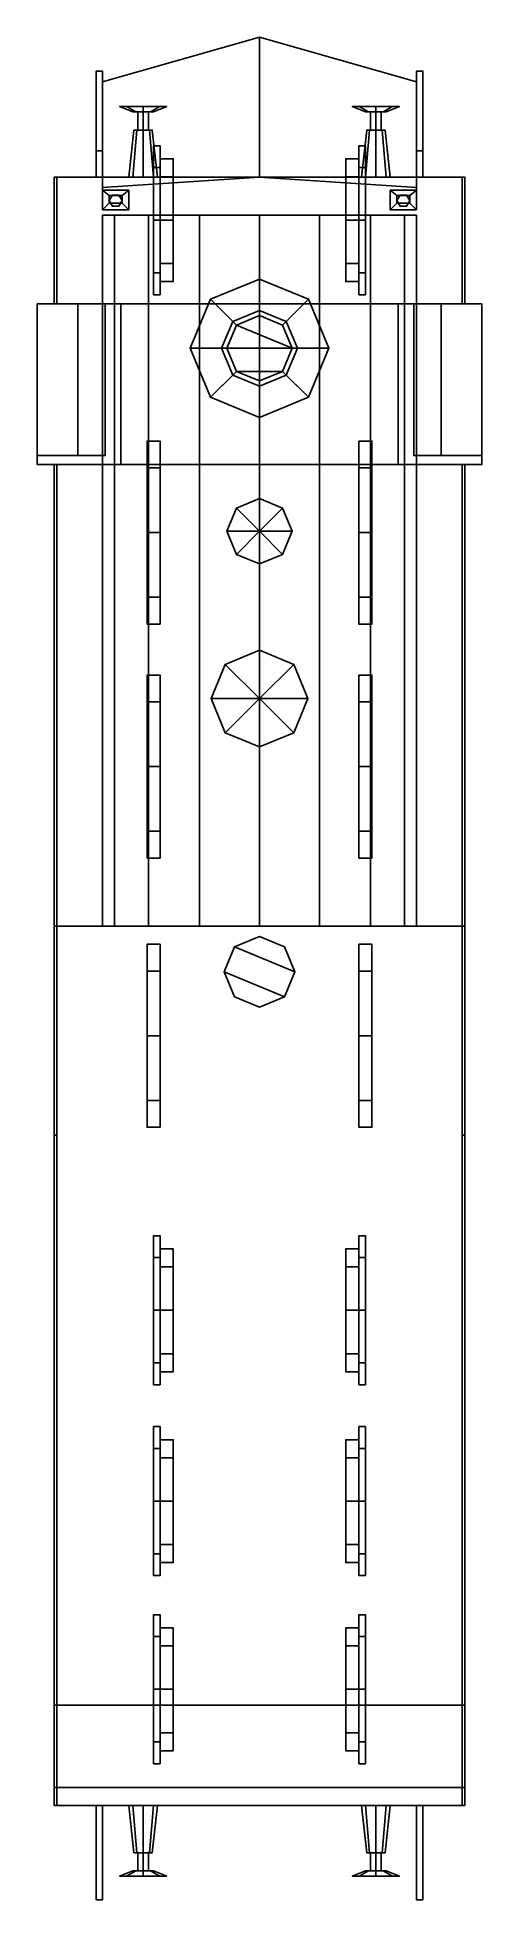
# Model space of a CAD drawing. Extents: x -1.7 to 1.7, y -6.9 to 7.3.
import ezdxf

# ---------------------------------------------------------------- set-up
doc = ezdxf.new("R2010")
doc.units = 0
doc.layers.get('0').update_dxf_attribs({"linetype": 'CONTINUOUS'})
doc.layers.add('BUFFER', color=1, linetype='CONTINUOUS')
doc.layers.add('WHEELS', color=2, linetype='CONTINUOUS')

msp = doc.modelspace()

# ---------------------------------------------------------------- linework, layer by layer
for points in [[(0, 7.31, 0.32), (0, 7.31, 0.23), (-1.2, 6.97, 0.23), (-1.2, 6.97, 0.32)], [(0, 6.24, 1.05), (0, 7.31, 0.32), (-1.2, 6.97, 0.32), (-1.2, 6.16, 1.05)], [(0, 7.31, 0.23), (0, 7.31, 0.32), (1.2, 6.97, 0.32), (1.2, 6.97, 0.23)], [(0, 7.31, 0.32), (0, 6.24, 1.05), (1.2, 6.16, 1.05), (1.2, 6.97, 0.32)], [(-1.25, 7.05, 0.24), (-1.25, 7.05, 0.24), (-1.25, 6.44, 1.34), (-1.25, 7.05, 1.22)], [(-1.25, 7.05, 0.24), (-1.25, 6.24, 0.24), (-1.25, 6.24, 1.34), (-1.25, 6.44, 1.34)], [(-1.25, 7.05, 1.22), (-1.25, 6.44, 1.34), (-1.2, 6.44, 1.34), (-1.2, 7.05, 1.22)], [(-1.2, 7.05, 1.22), (-1.2, 7.05, 0.24), (-1.25, 7.05, 0.24), (-1.25, 7.05, 1.22)], [(-1.2, 6.44, 1.34), (-1.2, 7.05, 0.24), (-1.2, 7.05, 0.24), (-1.2, 7.05, 1.22)], [(-1.2, 6.24, 1.34), (-1.2, 6.24, 0.24), (-1.2, 7.05, 0.24), (-1.2, 6.44, 1.34)], [(1.2, 7.05, 0.24), (1.2, 6.24, 0.24), (1.2, 6.24, 1.34), (1.2, 6.44, 1.34)], [(1.25, 7.05, 1.22), (1.25, 7.05, 0.24), (1.2, 7.05, 0.24), (1.2, 7.05, 1.22)], [(1.2, 7.05, 0.24), (1.2, 7.05, 0.24), (1.2, 6.44, 1.34), (1.2, 7.05, 1.22)], [(1.2, 7.05, 1.22), (1.2, 6.44, 1.34), (1.25, 6.44, 1.34), (1.25, 7.05, 1.22)], [(1.25, 6.24, 1.34), (1.25, 6.24, 0.24), (1.25, 7.05, 0.24), (1.25, 6.44, 1.34)], [(1.25, 6.44, 1.34), (1.25, 7.05, 0.24), (1.25, 7.05, 0.24), (1.25, 7.05, 1.22)], [(-1.2, 6.97, 0.32), (-1.2, 6.97, 0.23), (-1.2, 6.92, 0.23), (-1.2, 6.92, 0.32)], [(-1.2, 6.16, 1.05), (-1.2, 6.97, 0.32), (-1.2, 6.92, 0.32), (-1.2, 6.11, 1.05)], [(1.2, 6.97, 0.23), (1.2, 6.97, 0.32), (1.2, 6.92, 0.32), (1.2, 6.92, 0.23)], [(1.2, 6.97, 0.32), (1.2, 6.16, 1.05), (1.2, 6.11, 1.05), (1.2, 6.92, 0.32)], [(-1.25, 6.44, 1.34), (-1.25, 6.24, 1.34), (-1.2, 6.24, 1.34), (-1.2, 6.44, 1.34)], [(1.2, 6.44, 1.34), (1.2, 6.24, 1.34), (1.25, 6.24, 1.34), (1.25, 6.44, 1.34)], [(-1.57, 6.24, 1.05), (-1.57, 5.27, 1.05), (-1.57, 5.27, 1.34), (-1.57, 6.24, 1.34)], [(-1.57, 6.24, 1.34), (-1.57, 5.27, 1.34), (1.57, 5.27, 1.34), (1.57, 6.24, 1.34)], [(1.57, 6.24, 1.34), (1.57, 6.24, 1.05), (-1.57, 6.24, 1.05), (-1.57, 6.24, 1.34)], [(-1.55, 6.24, 1.05), (-1.55, 6.24, 0.2), (-1.57, 6.24, 0.2), (-1.57, 6.24, 1.05)], [(-1.57, 6.24, 0.2), (-1.57, 5.27, 0.2), (-1.57, 5.27, 1.05), (-1.57, 6.24, 1.05)], [(-1.55, 6.24, 0.2), (-1.55, 5.27, 0.2), (-1.57, 5.27, 0.2), (-1.57, 6.24, 0.2)], [(-1.55, 5.27, 1.05), (-1.55, 5.27, 0.2), (-1.55, 6.24, 0.2), (-1.55, 6.24, 1.05)], [(-1.25, 6.24, 1.05), (-1.25, 6.24, 0.24), (-1.2, 6.24, 0.24), (-1.2, 6.24, 1.05)], [(-1.05, 6.1, 1.7), (-1, 6.14, 1.66), (-1.2, 6.14, 1.66), (-1.15, 6.1, 1.7)], [(-1.2, 6.14, 1.66), (-1.2, 5.99, 1.66), (-1.15, 6.04, 1.7), (-1.15, 6.1, 1.7)], [(-1.2, 6.14, 1.46), (-1.2, 5.99, 1.46), (-1.2, 5.99, 1.66), (-1.2, 6.14, 1.66)], [(-1, 6.14, 1.66), (-1, 6.14, 1.46), (-1.2, 6.14, 1.46), (-1.2, 6.14, 1.66)], [(-1.05, 6.04, 1.7), (-1, 5.99, 1.66), (-1, 6.14, 1.66), (-1.05, 6.1, 1.7)], [(-1, 5.99, 1.66), (-1, 5.99, 1.46), (-1, 6.14, 1.46), (-1, 6.14, 1.66)], [(1, 6.14, 1.46), (1, 5.99, 1.46), (1, 5.99, 1.66), (1, 6.14, 1.66)], [(1.2, 6.14, 1.66), (1.2, 6.14, 1.46), (1, 6.14, 1.46), (1, 6.14, 1.66)], [(1.15, 6.1, 1.7), (1.2, 6.14, 1.66), (1, 6.14, 1.66), (1.05, 6.1, 1.7)], [(1, 6.14, 1.66), (1, 5.99, 1.66), (1.05, 6.04, 1.7), (1.05, 6.1, 1.7)], [(1.15, 6.04, 1.7), (1.2, 5.99, 1.66), (1.2, 6.14, 1.66), (1.15, 6.1, 1.7)], [(1.2, 6.24, 1.05), (1.2, 6.24, 0.24), (1.25, 6.24, 0.24), (1.25, 6.24, 1.05)], [(1.2, 5.99, 1.66), (1.2, 5.99, 1.46), (1.2, 6.14, 1.46), (1.2, 6.14, 1.66)], [(1.57, 6.24, 0.2), (1.57, 5.27, 0.2), (1.55, 5.27, 0.2), (1.55, 6.24, 0.2)], [(1.57, 6.24, 1.05), (1.57, 6.24, 0.2), (1.55, 6.24, 0.2), (1.55, 6.24, 1.05)], [(1.55, 6.24, 0.2), (1.55, 5.27, 0.2), (1.55, 5.27, 1.05), (1.55, 6.24, 1.05)], [(1.57, 5.27, 1.34), (1.57, 5.27, 1.05), (1.57, 6.24, 1.05), (1.57, 6.24, 1.34)], [(1.57, 5.27, 1.05), (1.57, 5.27, 0.2), (1.57, 6.24, 0.2), (1.57, 6.24, 1.05)], [(-1.15, 6.04, 1.7), (-1.2, 5.99, 1.66), (-1, 5.99, 1.66), (-1.05, 6.04, 1.7)], [(-1.2, 5.99, 1.66), (-1.2, 5.99, 1.46), (-1, 5.99, 1.46), (-1, 5.99, 1.66)], [(-1.125, 6.103, 1.34), (-1.15, 6.06, 1.34), (-1.15, 6.06, 1.46), (-1.125, 6.103, 1.46)], [(-1.15, 6.1, 1.7), (-1.15, 6.1, 1.75), (-1.05, 6.1, 1.75), (-1.05, 6.1, 1.7)], [(-1.05, 6.04, 1.75), (-1.05, 6.1, 1.75), (-1.15, 6.1, 1.75), (-1.15, 6.04, 1.75)], [(-1.15, 6.04, 1.75), (-1.15, 6.1, 1.75), (-1.15, 6.1, 1.7), (-1.15, 6.04, 1.7)], [(-1.15, 6.06, 1.34), (-1.125, 6.017, 1.34), (-1.125, 6.017, 1.46), (-1.15, 6.06, 1.46)], [(-1.05, 6.04, 1.7), (-1.05, 6.04, 1.75), (-1.15, 6.04, 1.75), (-1.15, 6.04, 1.7)], [(-1.075, 6.103, 1.34), (-1.125, 6.103, 1.34), (-1.125, 6.103, 1.46), (-1.075, 6.103, 1.46)], [(-1.125, 6.017, 1.34), (-1.075, 6.017, 1.34), (-1.075, 6.017, 1.46), (-1.125, 6.017, 1.46)], [(-1.05, 6.06, 1.34), (-1.075, 6.103, 1.34), (-1.075, 6.103, 1.46), (-1.05, 6.06, 1.46)], [(-1.075, 6.017, 1.34), (-1.05, 6.06, 1.34), (-1.05, 6.06, 1.46), (-1.075, 6.017, 1.46)], [(-1.05, 6.1, 1.7), (-1.05, 6.1, 1.75), (-1.05, 6.04, 1.75), (-1.05, 6.04, 1.7)], [(1.05, 6.04, 1.7), (1, 5.99, 1.66), (1.2, 5.99, 1.66), (1.15, 6.04, 1.7)], [(1, 5.99, 1.66), (1, 5.99, 1.46), (1.2, 5.99, 1.46), (1.2, 5.99, 1.66)], [(1.075, 6.103, 1.34), (1.05, 6.06, 1.34), (1.05, 6.06, 1.46), (1.075, 6.103, 1.46)], [(1.05, 6.04, 1.75), (1.05, 6.1, 1.75), (1.05, 6.1, 1.7), (1.05, 6.04, 1.7)], [(1.05, 6.1, 1.7), (1.05, 6.1, 1.75), (1.15, 6.1, 1.75), (1.15, 6.1, 1.7)], [(1.15, 6.04, 1.75), (1.15, 6.1, 1.75), (1.05, 6.1, 1.75), (1.05, 6.04, 1.75)], [(1.05, 6.06, 1.34), (1.075, 6.017, 1.34), (1.075, 6.017, 1.46), (1.05, 6.06, 1.46)], [(1.15, 6.04, 1.7), (1.15, 6.04, 1.75), (1.05, 6.04, 1.75), (1.05, 6.04, 1.7)], [(1.125, 6.103, 1.34), (1.075, 6.103, 1.34), (1.075, 6.103, 1.46), (1.125, 6.103, 1.46)], [(1.075, 6.017, 1.34), (1.125, 6.017, 1.34), (1.125, 6.017, 1.46), (1.075, 6.017, 1.46)], [(1.15, 6.06, 1.34), (1.125, 6.103, 1.34), (1.125, 6.103, 1.46), (1.15, 6.06, 1.46)], [(1.125, 6.017, 1.34), (1.15, 6.06, 1.34), (1.15, 6.06, 1.46), (1.125, 6.017, 1.46)], [(1.15, 6.1, 1.7), (1.15, 6.1, 1.75), (1.15, 6.04, 1.75), (1.15, 6.04, 1.7)], [(-1.109, 5.95, 2.069), (-1.2, 5.95, 1.61), (-1.2, 0.51, 1.61), (-1.109, 0.51, 2.069)], [(-1.2, 5.95, 1.61), (-1.2, 5.95, 1.34), (-1.2, 0.51, 1.34), (-1.2, 0.51, 1.61)], [(1.2, 5.95, 1.61), (1.2, 5.95, 1.34), (-1.2, 5.95, 1.34), (-1.2, 5.95, 1.61)], [(1.109, 5.95, 2.069), (1.2, 5.95, 1.61), (-1.2, 5.95, 1.61), (-1.109, 5.95, 2.069)], [(-0.849, 5.95, 2.459), (-1.109, 5.95, 2.069), (-1.109, 0.51, 2.069), (-0.849, 0.51, 2.459)], [(0.849, 5.95, 2.459), (1.109, 5.95, 2.069), (-1.109, 5.95, 2.069), (-0.849, 5.95, 2.459)], [(-0.459, 5.95, 2.719), (-0.849, 5.95, 2.459), (-0.849, 0.51, 2.459), (-0.459, 0.51, 2.719)], [(0.459, 5.95, 2.719), (0.849, 5.95, 2.459), (-0.849, 5.95, 2.459), (-0.459, 5.95, 2.719)], [(0, 5.95, 2.81), (-0.459, 5.95, 2.719), (-0.459, 0.51, 2.719), (0, 0.51, 2.81)], [(0, 5.95, 2.81), (0.459, 5.95, 2.719), (-0.459, 5.95, 2.719), (0, 5.95, 2.81)], [(0.459, 5.95, 2.719), (0, 5.95, 2.81), (0, 0.51, 2.81), (0.459, 0.51, 2.719)], [(0.849, 5.95, 2.459), (0.459, 5.95, 2.719), (0.459, 0.51, 2.719), (0.849, 0.51, 2.459)], [(1.109, 5.95, 2.069), (0.849, 5.95, 2.459), (0.849, 0.51, 2.459), (1.109, 0.51, 2.069)], [(1.2, 5.95, 1.61), (1.109, 5.95, 2.069), (1.109, 0.51, 2.069), (1.2, 0.51, 1.61)], [(1.2, 5.95, 1.34), (1.2, 5.95, 1.61), (1.2, 0.51, 1.61), (1.2, 0.51, 1.34)], [(0, 5.22, 3.26), (-0.205, 5.135, 3.26), (-0.375, 5.305, 3.84), (0, 5.46, 3.84)], [(0, 5.46, 4.28), (-0.375, 5.305, 4.28), (-0.177, 5.107, 4.36), (0, 5.18, 4.36)], [(0, 5.46, 3.84), (-0.375, 5.305, 3.84), (-0.375, 5.305, 4.28), (0, 5.46, 4.28)], [(0.205, 5.135, 3.26), (0, 5.22, 3.26), (0, 5.46, 3.84), (0.375, 5.305, 3.84)], [(0.375, 5.305, 4.28), (0, 5.46, 4.28), (0, 5.18, 4.36), (0.177, 5.107, 4.36)], [(0.375, 5.305, 3.84), (0, 5.46, 3.84), (0, 5.46, 4.28), (0.375, 5.305, 4.28)], [(-0.205, 5.135, 3.26), (-0.29, 4.93, 3.26), (-0.53, 4.93, 3.84), (-0.375, 5.305, 3.84)], [(-0.375, 5.305, 4.28), (-0.53, 4.93, 4.28), (-0.25, 4.93, 4.36), (-0.177, 5.107, 4.36)], [(-0.375, 5.305, 3.84), (-0.53, 4.93, 3.84), (-0.53, 4.93, 4.28), (-0.375, 5.305, 4.28)], [(0.53, 4.93, 4.28), (0.375, 5.305, 4.28), (0.177, 5.107, 4.36), (0.25, 4.93, 4.36)], [(0.29, 4.93, 3.26), (0.205, 5.135, 3.26), (0.375, 5.305, 3.84), (0.53, 4.93, 3.84)], [(0.53, 4.93, 3.84), (0.375, 5.305, 3.84), (0.375, 5.305, 4.28), (0.53, 4.93, 4.28)], [(-1.18, 5.27, 1.7), (-1.2, 5.27, 1.39), (-1.7, 5.27, 1.39), (-1.39, 5.27, 1.7)], [(-1.39, 5.27, 1.7), (-1.7, 5.27, 1.39), (-1.7, 4.11, 1.39), (-1.39, 4.11, 1.7)], [(-1.7, 5.27, 1.39), (-1.7, 5.27, 0.33), (-1.7, 4.04, 0.33), (-1.7, 4.04, 1.39)], [(-1.06, 5.27, 1.39), (-1.06, 5.27, 0.33), (-1.7, 5.27, 0.33), (-1.7, 5.27, 1.39)], [(-1.7, 4.04, 0.33), (-1.7, 5.27, 0.33), (-1.06, 5.27, 0.33), (-1.06, 4.04, 0.33)], [(-1.06, 4.04, 1.39), (-1.06, 5.27, 1.39), (-1.7, 5.27, 1.39), (-1.7, 4.04, 1.39)], [(-1.57, 5.27, 1.34), (-1.57, 5.27, 1.05), (1.57, 5.27, 1.05), (1.57, 5.27, 1.34)], [(-1.57, 5.27, 0.33), (-1.57, 5.27, 0.2), (-1.55, 5.27, 0.2), (-1.55, 5.27, 0.33)], [(-1.18, 4.11, 1.7), (-1.18, 5.27, 1.7), (-1.39, 5.27, 1.7), (-1.39, 4.11, 1.7)], [(-0.205, 5.135, 2.76), (-0.29, 4.93, 2.75), (-0.29, 4.93, 3.26), (-0.205, 5.135, 3.26)], [(0, 5.22, 2.81), (-0.205, 5.135, 2.76), (-0.205, 5.135, 3.26), (0, 5.22, 3.26)], [(0, 5.18, 4.36), (-0.177, 5.107, 4.36), (-0.177, 5.107, 4.56), (0, 5.18, 4.56)], [(0.177, 5.107, 4.56), (0, 5.18, 4.56), (-0.177, 5.107, 4.56), (0.25, 4.93, 4.56)], [(0.205, 5.135, 2.76), (0, 5.22, 2.81), (0, 5.22, 3.26), (0.205, 5.135, 3.26)], [(0.177, 5.107, 4.36), (0, 5.18, 4.36), (0, 5.18, 4.56), (0.177, 5.107, 4.56)], [(0.29, 4.93, 2.75), (0.205, 5.135, 2.76), (0.205, 5.135, 3.26), (0.29, 4.93, 3.26)], [(1.7, 5.27, 1.39), (1.7, 5.27, 0.33), (1.06, 5.27, 0.33), (1.06, 5.27, 1.39)], [(1.7, 5.27, 0.33), (1.7, 4.04, 0.33), (1.06, 4.04, 0.33), (1.06, 5.27, 0.33)], [(1.06, 5.27, 1.39), (1.06, 4.04, 1.39), (1.7, 4.04, 1.39), (1.7, 5.27, 1.39)], [(1.18, 5.27, 1.7), (1.18, 4.11, 1.7), (1.39, 4.11, 1.7), (1.39, 5.27, 1.7)], [(1.39, 5.27, 1.7), (1.7, 5.27, 1.39), (1.2, 5.27, 1.39), (1.18, 5.27, 1.7)], [(1.39, 4.11, 1.7), (1.7, 4.11, 1.39), (1.7, 5.27, 1.39), (1.39, 5.27, 1.7)], [(1.55, 5.27, 0.33), (1.55, 5.27, 0.2), (1.57, 5.27, 0.2), (1.57, 5.27, 0.33)], [(1.7, 4.04, 1.39), (1.7, 4.04, 0.33), (1.7, 5.27, 0.33), (1.7, 5.27, 1.39)], [(-0.177, 5.107, 4.36), (-0.25, 4.93, 4.36), (-0.25, 4.93, 4.56), (-0.177, 5.107, 4.56)], [(0.25, 4.93, 4.56), (-0.177, 5.107, 4.56), (-0.25, 4.93, 4.56), (0.25, 4.93, 4.56)], [(0.25, 4.93, 4.36), (0.177, 5.107, 4.36), (0.177, 5.107, 4.56), (0.25, 4.93, 4.56)], [(-0.29, 4.93, 3.26), (-0.205, 4.725, 3.26), (-0.375, 4.555, 3.84), (-0.53, 4.93, 3.84)], [(-0.53, 4.93, 4.28), (-0.375, 4.555, 4.28), (-0.177, 4.753, 4.36), (-0.25, 4.93, 4.36)], [(-0.53, 4.93, 3.84), (-0.375, 4.555, 3.84), (-0.375, 4.555, 4.28), (-0.53, 4.93, 4.28)], [(-0.29, 4.93, 2.75), (-0.205, 4.725, 2.76), (-0.205, 4.725, 3.26), (-0.29, 4.93, 3.26)], [(-0.25, 4.93, 4.36), (-0.177, 4.753, 4.36), (-0.177, 4.753, 4.47), (-0.25, 4.93, 4.56)], [(0.25, 4.93, 4.56), (-0.25, 4.93, 4.56), (-0.177, 4.753, 4.47), (0.177, 4.753, 4.47)], [(0.177, 4.753, 4.36), (0.25, 4.93, 4.36), (0.25, 4.93, 4.56), (0.177, 4.753, 4.47)], [(0.375, 4.555, 4.28), (0.53, 4.93, 4.28), (0.25, 4.93, 4.36), (0.177, 4.753, 4.36)], [(0.205, 4.725, 3.26), (0.29, 4.93, 3.26), (0.53, 4.93, 3.84), (0.375, 4.555, 3.84)], [(0.205, 4.725, 2.76), (0.29, 4.93, 2.75), (0.29, 4.93, 3.26), (0.205, 4.725, 3.26)], [(0.375, 4.555, 3.84), (0.53, 4.93, 3.84), (0.53, 4.93, 4.28), (0.375, 4.555, 4.28)], [(-0.375, 4.555, 4.28), (0, 4.4, 4.28), (0, 4.68, 4.36), (-0.177, 4.753, 4.36)], [(-0.205, 4.725, 3.26), (0, 4.64, 3.26), (0, 4.4, 3.84), (-0.375, 4.555, 3.84)], [(-0.205, 4.725, 2.76), (0, 4.64, 2.81), (0, 4.64, 3.26), (-0.205, 4.725, 3.26)], [(-0.177, 4.753, 4.36), (0, 4.68, 4.36), (0, 4.68, 4.45), (-0.177, 4.753, 4.47)], [(0, 4.68, 4.36), (0.177, 4.753, 4.36), (0.177, 4.753, 4.47), (0, 4.68, 4.45)], [(0, 4.4, 4.28), (0.375, 4.555, 4.28), (0.177, 4.753, 4.36), (0, 4.68, 4.36)], [(0, 4.64, 3.26), (0.205, 4.725, 3.26), (0.375, 4.555, 3.84), (0, 4.4, 3.84)], [(0, 4.64, 2.81), (0.205, 4.725, 2.76), (0.205, 4.725, 3.26), (0, 4.64, 3.26)], [(-0.375, 4.555, 3.84), (0, 4.4, 3.84), (0, 4.4, 4.28), (-0.375, 4.555, 4.28)], [(0, 4.4, 3.84), (0.375, 4.555, 3.84), (0.375, 4.555, 4.28), (0, 4.4, 4.28)], [(-1.39, 4.11, 1.7), (-1.7, 4.11, 1.39), (-1.2, 4.11, 1.39), (-1.18, 4.11, 1.7)], [(-1.7, 4.04, 1.39), (-1.7, 4.04, 0.33), (-1.06, 4.04, 0.33), (-1.06, 4.04, 1.39)], [(-1.57, 4.04, 1.05), (-1.57, 0.51, 1.05), (-1.57, 0.51, 1.34), (-1.57, 4.04, 1.34)], [(1.57, 4.04, 1.34), (1.57, 4.04, 1.05), (-1.57, 4.04, 1.05), (-1.57, 4.04, 1.34)], [(-1.57, 4.04, 1.34), (-1.57, 0.51, 1.34), (1.57, 0.51, 1.34), (1.57, 4.04, 1.34)], [(-1.57, 4.04, 0.48), (-1.57, -1.09, 0.48), (-1.57, -1.09, 1.05), (-1.57, 4.04, 1.05)], [(-1.55, 4.04, 0.48), (-1.55, -1.09, 0.48), (-1.57, -1.09, 0.48), (-1.57, 4.04, 0.48)], [(-1.55, -1.09, 1.05), (-1.55, -1.09, 0.48), (-1.55, 4.04, 0.48), (-1.55, 4.04, 1.05)], [(1.06, 4.04, 1.39), (1.06, 4.04, 0.33), (1.7, 4.04, 0.33), (1.7, 4.04, 1.39)], [(1.18, 4.11, 1.7), (1.2, 4.11, 1.39), (1.7, 4.11, 1.39), (1.39, 4.11, 1.7)], [(1.55, 4.04, 0.48), (1.55, -1.09, 0.48), (1.55, -1.09, 1.05), (1.55, 4.04, 1.05)], [(1.57, 4.04, 0.48), (1.57, -1.09, 0.48), (1.55, -1.09, 0.48), (1.55, 4.04, 0.48)], [(1.57, 0.51, 1.34), (1.57, 0.51, 1.05), (1.57, 4.04, 1.05), (1.57, 4.04, 1.34)], [(1.57, -1.09, 1.05), (1.57, -1.09, 0.48), (1.57, 4.04, 0.48), (1.57, 4.04, 1.05)], [(-0.177, 3.707, 2.77), (-0.25, 3.53, 2.76), (-0.25, 3.53, 3.18), (-0.177, 3.707, 3.18)], [(-0.177, 3.707, 3.18), (-0.25, 3.53, 3.18), (0, 3.53, 3.22)], [(0, 3.78, 2.81), (-0.177, 3.707, 2.77), (-0.177, 3.707, 3.18), (0, 3.78, 3.18)], [(0, 3.78, 3.18), (-0.177, 3.707, 3.18), (0, 3.53, 3.22)], [(0.177, 3.707, 2.77), (0, 3.78, 2.81), (0, 3.78, 3.18), (0.177, 3.707, 3.18)], [(0.177, 3.707, 3.18), (0, 3.78, 3.18), (0, 3.53, 3.22)], [(0.25, 3.53, 3.18), (0.177, 3.707, 3.18), (0, 3.53, 3.22)], [(0.25, 3.53, 2.76), (0.177, 3.707, 2.77), (0.177, 3.707, 3.18), (0.25, 3.53, 3.18)], [(-0.25, 3.53, 2.76), (-0.177, 3.353, 2.77), (-0.177, 3.353, 3.18), (-0.25, 3.53, 3.18)], [(-0.25, 3.53, 3.18), (-0.177, 3.353, 3.18), (0, 3.53, 3.22)], [(-0.177, 3.353, 3.18), (0, 3.28, 3.18), (0, 3.53, 3.22)], [(0, 3.28, 3.18), (0.177, 3.353, 3.18), (0, 3.53, 3.22)], [(0.177, 3.353, 3.18), (0.25, 3.53, 3.18), (0, 3.53, 3.22)], [(0.177, 3.353, 2.77), (0.25, 3.53, 2.76), (0.25, 3.53, 3.18), (0.177, 3.353, 3.18)], [(-0.177, 3.353, 2.77), (0, 3.28, 2.81), (0, 3.28, 3.18), (-0.177, 3.353, 3.18)], [(0, 3.28, 2.81), (0.177, 3.353, 2.77), (0.177, 3.353, 3.18), (0, 3.28, 3.18)], [(0, 2.62, 2.81), (-0.262, 2.512, 2.75), (-0.262, 2.512, 3.64), (0, 2.62, 3.64)], [(0, 2.62, 3.64), (-0.262, 2.512, 3.64), (0, 2.25, 3.71)], [(0.262, 2.512, 2.75), (0, 2.62, 2.81), (0, 2.62, 3.64), (0.262, 2.512, 3.64)], [(0.262, 2.512, 3.64), (0, 2.62, 3.64), (0, 2.25, 3.71)], [(-0.262, 2.512, 2.75), (-0.37, 2.25, 2.73), (-0.37, 2.25, 3.64), (-0.262, 2.512, 3.64)], [(-0.262, 2.512, 3.64), (-0.37, 2.25, 3.64), (0, 2.25, 3.71)], [(0.37, 2.25, 3.64), (0.262, 2.512, 3.64), (0, 2.25, 3.71)], [(0.37, 2.25, 2.73), (0.262, 2.512, 2.75), (0.262, 2.512, 3.64), (0.37, 2.25, 3.64)], [(-0.37, 2.25, 2.73), (-0.262, 1.988, 2.75), (-0.262, 1.988, 3.64), (-0.37, 2.25, 3.64)], [(-0.37, 2.25, 3.64), (-0.262, 1.988, 3.64), (0, 2.25, 3.71)], [(-0.262, 1.988, 3.64), (0, 1.88, 3.64), (0, 2.25, 3.71)], [(0, 1.88, 3.64), (0.262, 1.988, 3.64), (0, 2.25, 3.71)], [(0.262, 1.988, 3.64), (0.37, 2.25, 3.64), (0, 2.25, 3.71)], [(0.262, 1.988, 2.75), (0.37, 2.25, 2.73), (0.37, 2.25, 3.64), (0.262, 1.988, 3.64)], [(-0.262, 1.988, 2.75), (0, 1.88, 2.81), (0, 1.88, 3.64), (-0.262, 1.988, 3.64)], [(0, 1.88, 2.81), (0.262, 1.988, 2.75), (0.262, 1.988, 3.64), (0, 1.88, 3.64)], [(-1.57, 0.51, 1.05), (-1.57, -6.08, 1.05), (-1.57, -6.08, 2.64), (-1.57, -5.45, 2.64)], [(-1.57, 0.51, 1.05), (-1.57, -5.45, 2.64), (-1.57, -5.45, 3.49), (-1.57, 0.51, 3.49)], [(-1.57, 0.51, 3.49), (-1.57, -5.45, 3.49), (1.57, -5.45, 3.49), (1.57, 0.51, 3.49)], [(1.57, 0.51, 3.49), (1.57, 0.51, 1.34), (-1.57, 0.51, 1.34), (-1.57, 0.51, 3.49)], [(0, 0.43, 3.49), (-0.191, 0.351, 3.49), (-0.191, 0.351, 3.99), (0, 0.43, 3.99)], [(-0.191, 0.351, 3.99), (0.27, 0.16, 3.99), (0.191, 0.351, 3.99), (0, 0.43, 3.99)], [(0.191, 0.351, 3.49), (0, 0.43, 3.49), (0, 0.43, 3.99), (0.191, 0.351, 3.99)], [(1.57, -6.08, 2.64), (1.57, -6.08, 1.05), (1.57, 0.51, 1.05), (1.57, -5.45, 2.64)], [(1.57, -5.45, 3.49), (1.57, -5.45, 2.64), (1.57, 0.51, 1.05), (1.57, 0.51, 3.49)], [(-0.191, 0.351, 3.49), (-0.27, 0.16, 3.49), (-0.27, 0.16, 3.99), (-0.191, 0.351, 3.99)], [(-0.27, 0.16, 3.99), (0.191, -0.031, 3.99), (0.27, 0.16, 3.99), (-0.191, 0.351, 3.99)], [(0.27, 0.16, 3.49), (0.191, 0.351, 3.49), (0.191, 0.351, 3.99), (0.27, 0.16, 3.99)], [(-0.27, 0.16, 3.49), (-0.191, -0.031, 3.49), (-0.191, -0.031, 3.99), (-0.27, 0.16, 3.99)], [(-0.191, -0.031, 3.99), (0, -0.11, 3.99), (0.191, -0.031, 3.99), (-0.27, 0.16, 3.99)], [(0.191, -0.031, 3.49), (0.27, 0.16, 3.49), (0.27, 0.16, 3.99), (0.191, -0.031, 3.99)], [(-0.191, -0.031, 3.49), (0, -0.11, 3.49), (0, -0.11, 3.99), (-0.191, -0.031, 3.99)], [(0, -0.11, 3.49), (0.191, -0.031, 3.49), (0.191, -0.031, 3.99), (0, -0.11, 3.99)], [(-1.57, -1.09, 0.4), (-1.57, -6.22, 0.4), (-1.57, -6.22, 1.05), (-1.57, -1.09, 1.05)], [(-1.55, -1.09, 0.48), (-1.55, -1.09, 0.4), (-1.57, -1.09, 0.4), (-1.57, -1.09, 0.48)], [(-1.55, -1.09, 0.4), (-1.55, -6.22, 0.4), (-1.57, -6.22, 0.4), (-1.57, -1.09, 0.4)], [(-1.55, -6.22, 1.05), (-1.55, -6.22, 0.4), (-1.55, -1.09, 0.4), (-1.55, -1.09, 1.05)], [(1.55, -1.09, 0.4), (1.55, -6.22, 0.4), (1.55, -6.22, 1.05), (1.55, -1.09, 1.05)], [(1.57, -1.09, 0.48), (1.57, -1.09, 0.4), (1.55, -1.09, 0.4), (1.55, -1.09, 0.48)], [(1.57, -1.09, 0.4), (1.57, -6.22, 0.4), (1.55, -6.22, 0.4), (1.55, -1.09, 0.4)], [(1.57, -6.22, 1.05), (1.57, -6.22, 0.4), (1.57, -1.09, 0.4), (1.57, -1.09, 1.05)], [(-1.57, -5.45, 2.64), (-1.57, -6.08, 2.64), (1.57, -6.08, 2.64), (1.57, -5.45, 2.64)], [(-1.57, -5.45, 3.49), (-1.57, -5.45, 2.64), (1.57, -5.45, 2.64), (1.57, -5.45, 3.49)], [(-1.57, -6.08, 2.64), (-1.57, -6.08, 1.3), (1.57, -6.08, 1.3), (1.57, -6.08, 2.64)], [(-1.57, -6.08, 1.05), (-1.57, -6.22, 1.05), (-1.57, -6.22, 1.3), (-1.57, -6.08, 1.3)], [(-1.57, -6.08, 1.3), (-1.57, -6.22, 1.3), (1.57, -6.22, 1.3), (1.57, -6.08, 1.3)], [(1.57, -6.22, 1.3), (1.57, -6.22, 1.05), (1.57, -6.08, 1.05), (1.57, -6.08, 1.3)], [(-1.57, -6.22, 1.05), (-1.57, -6.22, 0.4), (-1.55, -6.22, 0.4), (-1.55, -6.22, 1.05)], [(-1.57, -6.22, 1.3), (-1.57, -6.22, 1.05), (1.57, -6.22, 1.05), (1.57, -6.22, 1.3)], [(-1.25, -6.22, 0.35), (-1.25, -6.94, 0.35), (-1.25, -6.94, 1.48), (-1.25, -6.22, 1.55)], [(-1.2, -6.22, 0.35), (-1.2, -6.94, 0.35), (-1.25, -6.94, 0.35), (-1.25, -6.22, 0.35)], [(-1.2, -6.22, 1.55), (-1.2, -6.22, 0.35), (-1.25, -6.22, 0.35), (-1.25, -6.22, 1.55)], [(-1.25, -6.22, 1.55), (-1.25, -6.94, 1.48), (-1.2, -6.94, 1.48), (-1.2, -6.22, 1.55)], [(-1.2, -6.94, 1.48), (-1.2, -6.94, 0.35), (-1.2, -6.22, 0.35), (-1.2, -6.22, 1.55)], [(1.2, -6.22, 0.35), (1.2, -6.94, 0.35), (1.2, -6.94, 1.48), (1.2, -6.22, 1.55)], [(1.25, -6.22, 0.35), (1.25, -6.94, 0.35), (1.2, -6.94, 0.35), (1.2, -6.22, 0.35)], [(1.25, -6.22, 1.55), (1.25, -6.22, 0.35), (1.2, -6.22, 0.35), (1.2, -6.22, 1.55)], [(1.2, -6.22, 1.55), (1.2, -6.94, 1.48), (1.25, -6.94, 1.48), (1.25, -6.22, 1.55)], [(1.25, -6.94, 1.48), (1.25, -6.94, 0.35), (1.25, -6.22, 0.35), (1.25, -6.22, 1.55)], [(1.55, -6.22, 1.05), (1.55, -6.22, 0.4), (1.57, -6.22, 0.4), (1.57, -6.22, 1.05)], [(-1.25, -6.94, 1.48), (-1.25, -6.94, 0.35), (-1.2, -6.94, 0.35), (-1.2, -6.94, 1.48)], [(1.2, -6.94, 1.48), (1.2, -6.94, 0.35), (1.25, -6.94, 0.35), (1.25, -6.94, 1.48)]]:
    msp.add_3dface(points)
at = {"layer": 'BUFFER'}
for points in [[(-0.97, 6.74, 1.23), (-0.947, 6.74, 1.287), (-1.017, 6.78, 1.357), (-1.07, 6.78, 1.23)], [(-0.947, 6.74, 1.173), (-0.97, 6.74, 1.23), (-1.07, 6.78, 1.23), (-1.017, 6.78, 1.103)], [(-1.017, 6.78, 1.357), (-0.89, 6.78, 1.05), (-1.017, 6.78, 1.103), (-1.07, 6.78, 1.23)], [(-0.947, 6.74, 1.287), (-0.89, 6.74, 1.31), (-0.89, 6.78, 1.41), (-1.017, 6.78, 1.357)], [(-0.89, 6.78, 1.41), (-0.763, 6.78, 1.103), (-0.89, 6.78, 1.05), (-1.017, 6.78, 1.357)], [(-0.89, 6.74, 1.15), (-0.947, 6.74, 1.173), (-1.017, 6.78, 1.103), (-0.89, 6.78, 1.05)], [(-0.89, 6.74, 1.15), (-0.947, 6.74, 1.287), (-0.97, 6.74, 1.23), (-0.947, 6.74, 1.173)], [(-0.833, 6.74, 1.173), (-0.89, 6.74, 1.31), (-0.947, 6.74, 1.287), (-0.89, 6.74, 1.15)], [(-0.89, 6.74, 1.27), (-0.93, 6.74, 1.23), (-0.93, 6.6, 1.23), (-0.89, 6.6, 1.27)], [(-0.93, 6.74, 1.23), (-0.89, 6.74, 1.19), (-0.89, 6.6, 1.19), (-0.93, 6.6, 1.23)], [(-0.89, 6.74, 1.31), (-0.833, 6.74, 1.287), (-0.763, 6.78, 1.357), (-0.89, 6.78, 1.41)], [(-0.763, 6.78, 1.357), (-0.71, 6.78, 1.23), (-0.763, 6.78, 1.103), (-0.89, 6.78, 1.41)], [(-0.833, 6.74, 1.173), (-0.89, 6.74, 1.15), (-0.89, 6.78, 1.05), (-0.763, 6.78, 1.103)], [(-0.81, 6.74, 1.23), (-0.833, 6.74, 1.287), (-0.89, 6.74, 1.31), (-0.833, 6.74, 1.173)], [(-0.85, 6.74, 1.23), (-0.89, 6.74, 1.27), (-0.89, 6.6, 1.27), (-0.85, 6.6, 1.23)], [(-0.89, 6.74, 1.19), (-0.85, 6.74, 1.23), (-0.85, 6.6, 1.23), (-0.89, 6.6, 1.19)], [(-0.833, 6.74, 1.287), (-0.81, 6.74, 1.23), (-0.71, 6.78, 1.23), (-0.763, 6.78, 1.357)], [(-0.81, 6.74, 1.23), (-0.833, 6.74, 1.173), (-0.763, 6.78, 1.103), (-0.71, 6.78, 1.23)], [(0.81, 6.74, 1.23), (0.833, 6.74, 1.287), (0.763, 6.78, 1.357), (0.71, 6.78, 1.23)], [(0.833, 6.74, 1.173), (0.81, 6.74, 1.23), (0.71, 6.78, 1.23), (0.763, 6.78, 1.103)], [(0.763, 6.78, 1.357), (0.89, 6.78, 1.05), (0.763, 6.78, 1.103), (0.71, 6.78, 1.23)], [(0.89, 6.78, 1.41), (1.017, 6.78, 1.103), (0.89, 6.78, 1.05), (0.763, 6.78, 1.357)], [(0.833, 6.74, 1.287), (0.89, 6.74, 1.31), (0.89, 6.78, 1.41), (0.763, 6.78, 1.357)], [(0.89, 6.74, 1.15), (0.833, 6.74, 1.173), (0.763, 6.78, 1.103), (0.89, 6.78, 1.05)], [(0.89, 6.74, 1.15), (0.833, 6.74, 1.287), (0.81, 6.74, 1.23), (0.833, 6.74, 1.173)], [(0.947, 6.74, 1.173), (0.89, 6.74, 1.31), (0.833, 6.74, 1.287), (0.89, 6.74, 1.15)], [(0.85, 6.74, 1.23), (0.89, 6.74, 1.19), (0.89, 6.6, 1.19), (0.85, 6.6, 1.23)], [(0.89, 6.74, 1.27), (0.85, 6.74, 1.23), (0.85, 6.6, 1.23), (0.89, 6.6, 1.27)], [(1.017, 6.78, 1.357), (1.07, 6.78, 1.23), (1.017, 6.78, 1.103), (0.89, 6.78, 1.41)], [(0.89, 6.74, 1.31), (0.947, 6.74, 1.287), (1.017, 6.78, 1.357), (0.89, 6.78, 1.41)], [(0.947, 6.74, 1.173), (0.89, 6.74, 1.15), (0.89, 6.78, 1.05), (1.017, 6.78, 1.103)], [(0.97, 6.74, 1.23), (0.947, 6.74, 1.287), (0.89, 6.74, 1.31), (0.947, 6.74, 1.173)], [(0.89, 6.74, 1.19), (0.93, 6.74, 1.23), (0.93, 6.6, 1.23), (0.89, 6.6, 1.19)], [(0.93, 6.74, 1.23), (0.89, 6.74, 1.27), (0.89, 6.6, 1.27), (0.93, 6.6, 1.23)], [(0.947, 6.74, 1.287), (0.97, 6.74, 1.23), (1.07, 6.78, 1.23), (1.017, 6.78, 1.357)], [(0.97, 6.74, 1.23), (0.947, 6.74, 1.173), (1.017, 6.78, 1.103), (1.07, 6.78, 1.23)], [(-1, 6.24, 1.23), (-0.968, 6.24, 1.308), (-0.939, 6.6, 1.279), (-0.96, 6.6, 1.23)], [(-0.968, 6.24, 1.152), (-1, 6.24, 1.23), (-0.96, 6.6, 1.23), (-0.939, 6.6, 1.181)], [(-0.968, 6.24, 1.308), (-0.89, 6.24, 1.34), (-0.89, 6.6, 1.3), (-0.939, 6.6, 1.279)], [(-0.89, 6.24, 1.12), (-0.968, 6.24, 1.152), (-0.939, 6.6, 1.181), (-0.89, 6.6, 1.16)], [(-0.96, 6.6, 1.23), (-0.939, 6.6, 1.279), (-0.89, 6.6, 1.3), (-0.939, 6.6, 1.181)], [(-0.939, 6.6, 1.181), (-0.89, 6.6, 1.3), (-0.841, 6.6, 1.279), (-0.89, 6.6, 1.16)], [(-0.89, 6.24, 1.34), (-0.812, 6.24, 1.308), (-0.841, 6.6, 1.279), (-0.89, 6.6, 1.3)], [(-0.812, 6.24, 1.152), (-0.89, 6.24, 1.12), (-0.89, 6.6, 1.16), (-0.841, 6.6, 1.181)], [(-0.89, 6.6, 1.16), (-0.841, 6.6, 1.279), (-0.82, 6.6, 1.23), (-0.841, 6.6, 1.181)], [(-0.812, 6.24, 1.308), (-0.78, 6.24, 1.23), (-0.82, 6.6, 1.23), (-0.841, 6.6, 1.279)], [(-0.78, 6.24, 1.23), (-0.812, 6.24, 1.152), (-0.841, 6.6, 1.181), (-0.82, 6.6, 1.23)], [(0.78, 6.24, 1.23), (0.812, 6.24, 1.308), (0.841, 6.6, 1.279), (0.82, 6.6, 1.23)], [(0.812, 6.24, 1.152), (0.78, 6.24, 1.23), (0.82, 6.6, 1.23), (0.841, 6.6, 1.181)], [(0.812, 6.24, 1.308), (0.89, 6.24, 1.34), (0.89, 6.6, 1.3), (0.841, 6.6, 1.279)], [(0.89, 6.24, 1.12), (0.812, 6.24, 1.152), (0.841, 6.6, 1.181), (0.89, 6.6, 1.16)], [(0.82, 6.6, 1.23), (0.841, 6.6, 1.279), (0.89, 6.6, 1.3), (0.841, 6.6, 1.181)], [(0.841, 6.6, 1.181), (0.89, 6.6, 1.3), (0.939, 6.6, 1.279), (0.89, 6.6, 1.16)], [(0.89, 6.24, 1.34), (0.968, 6.24, 1.308), (0.939, 6.6, 1.279), (0.89, 6.6, 1.3)], [(0.89, 6.6, 1.16), (0.939, 6.6, 1.279), (0.96, 6.6, 1.23), (0.939, 6.6, 1.181)], [(0.968, 6.24, 1.152), (0.89, 6.24, 1.12), (0.89, 6.6, 1.16), (0.939, 6.6, 1.181)], [(0.968, 6.24, 1.308), (1, 6.24, 1.23), (0.96, 6.6, 1.23), (0.939, 6.6, 1.279)], [(1, 6.24, 1.23), (0.968, 6.24, 1.152), (0.939, 6.6, 1.181), (0.96, 6.6, 1.23)], [(-1, -6.22, 1.19), (-0.968, -6.22, 1.112), (-0.939, -6.58, 1.141), (-0.96, -6.58, 1.19)], [(-0.968, -6.22, 1.268), (-1, -6.22, 1.19), (-0.96, -6.58, 1.19), (-0.939, -6.58, 1.239)], [(-0.968, -6.22, 1.112), (-0.89, -6.22, 1.08), (-0.89, -6.58, 1.12), (-0.939, -6.58, 1.141)], [(-0.89, -6.22, 1.3), (-0.968, -6.22, 1.268), (-0.939, -6.58, 1.239), (-0.89, -6.58, 1.26)], [(-0.89, -6.22, 1.08), (-0.812, -6.22, 1.112), (-0.841, -6.58, 1.141), (-0.89, -6.58, 1.12)], [(-0.812, -6.22, 1.268), (-0.89, -6.22, 1.3), (-0.89, -6.58, 1.26), (-0.841, -6.58, 1.239)], [(-0.812, -6.22, 1.112), (-0.78, -6.22, 1.19), (-0.82, -6.58, 1.19), (-0.841, -6.58, 1.141)], [(-0.78, -6.22, 1.19), (-0.812, -6.22, 1.268), (-0.841, -6.58, 1.239), (-0.82, -6.58, 1.19)], [(0.78, -6.22, 1.19), (0.812, -6.22, 1.112), (0.841, -6.58, 1.141), (0.82, -6.58, 1.19)], [(0.812, -6.22, 1.268), (0.78, -6.22, 1.19), (0.82, -6.58, 1.19), (0.841, -6.58, 1.239)], [(0.812, -6.22, 1.112), (0.89, -6.22, 1.08), (0.89, -6.58, 1.12), (0.841, -6.58, 1.141)], [(0.89, -6.22, 1.3), (0.812, -6.22, 1.268), (0.841, -6.58, 1.239), (0.89, -6.58, 1.26)], [(0.89, -6.22, 1.08), (0.968, -6.22, 1.112), (0.939, -6.58, 1.141), (0.89, -6.58, 1.12)], [(0.968, -6.22, 1.268), (0.89, -6.22, 1.3), (0.89, -6.58, 1.26), (0.939, -6.58, 1.239)], [(0.968, -6.22, 1.112), (1, -6.22, 1.19), (0.96, -6.58, 1.19), (0.939, -6.58, 1.141)], [(1, -6.22, 1.19), (0.968, -6.22, 1.268), (0.939, -6.58, 1.239), (0.96, -6.58, 1.19)], [(-0.89, -6.58, 1.12), (-0.939, -6.58, 1.239), (-0.96, -6.58, 1.19), (-0.939, -6.58, 1.141)], [(-0.841, -6.58, 1.141), (-0.89, -6.58, 1.26), (-0.939, -6.58, 1.239), (-0.89, -6.58, 1.12)], [(-0.93, -6.72, 1.19), (-0.89, -6.72, 1.23), (-0.89, -6.58, 1.23), (-0.93, -6.58, 1.19)], [(-0.89, -6.72, 1.15), (-0.93, -6.72, 1.19), (-0.93, -6.58, 1.19), (-0.89, -6.58, 1.15)], [(-0.89, -6.72, 1.23), (-0.85, -6.72, 1.19), (-0.85, -6.58, 1.19), (-0.89, -6.58, 1.23)], [(-0.85, -6.72, 1.19), (-0.89, -6.72, 1.15), (-0.89, -6.58, 1.15), (-0.85, -6.58, 1.19)], [(-0.82, -6.58, 1.19), (-0.841, -6.58, 1.239), (-0.89, -6.58, 1.26), (-0.841, -6.58, 1.141)], [(0.89, -6.58, 1.12), (0.841, -6.58, 1.239), (0.82, -6.58, 1.19), (0.841, -6.58, 1.141)], [(0.939, -6.58, 1.141), (0.89, -6.58, 1.26), (0.841, -6.58, 1.239), (0.89, -6.58, 1.12)], [(0.89, -6.72, 1.15), (0.85, -6.72, 1.19), (0.85, -6.58, 1.19), (0.89, -6.58, 1.15)], [(0.85, -6.72, 1.19), (0.89, -6.72, 1.23), (0.89, -6.58, 1.23), (0.85, -6.58, 1.19)], [(0.93, -6.72, 1.19), (0.89, -6.72, 1.15), (0.89, -6.58, 1.15), (0.93, -6.58, 1.19)], [(0.89, -6.72, 1.23), (0.93, -6.72, 1.19), (0.93, -6.58, 1.19), (0.89, -6.58, 1.23)], [(0.96, -6.58, 1.19), (0.939, -6.58, 1.239), (0.89, -6.58, 1.26), (0.939, -6.58, 1.141)], [(-0.97, -6.72, 1.19), (-0.947, -6.72, 1.133), (-1.017, -6.76, 1.063), (-1.07, -6.76, 1.19)], [(-0.947, -6.72, 1.247), (-0.97, -6.72, 1.19), (-1.07, -6.76, 1.19), (-1.017, -6.76, 1.317)], [(-1.017, -6.76, 1.317), (-1.07, -6.76, 1.19), (-1.017, -6.76, 1.063), (-0.89, -6.76, 1.37)], [(-0.947, -6.72, 1.133), (-0.89, -6.72, 1.11), (-0.89, -6.76, 1.01), (-1.017, -6.76, 1.063)], [(-0.89, -6.72, 1.27), (-0.947, -6.72, 1.247), (-1.017, -6.76, 1.317), (-0.89, -6.76, 1.37)], [(-0.89, -6.76, 1.37), (-1.017, -6.76, 1.063), (-0.89, -6.76, 1.01), (-0.763, -6.76, 1.317)], [(-0.97, -6.72, 1.19), (-0.947, -6.72, 1.247), (-0.89, -6.72, 1.27), (-0.947, -6.72, 1.133)], [(-0.947, -6.72, 1.133), (-0.89, -6.72, 1.27), (-0.833, -6.72, 1.247), (-0.89, -6.72, 1.11)], [(-0.89, -6.72, 1.11), (-0.833, -6.72, 1.133), (-0.763, -6.76, 1.063), (-0.89, -6.76, 1.01)], [(-0.833, -6.72, 1.247), (-0.89, -6.72, 1.27), (-0.89, -6.76, 1.37), (-0.763, -6.76, 1.317)], [(-0.89, -6.72, 1.11), (-0.833, -6.72, 1.247), (-0.81, -6.72, 1.19), (-0.833, -6.72, 1.133)], [(-0.763, -6.76, 1.317), (-0.89, -6.76, 1.01), (-0.763, -6.76, 1.063), (-0.71, -6.76, 1.19)], [(-0.833, -6.72, 1.133), (-0.81, -6.72, 1.19), (-0.71, -6.76, 1.19), (-0.763, -6.76, 1.063)], [(-0.81, -6.72, 1.19), (-0.833, -6.72, 1.247), (-0.763, -6.76, 1.317), (-0.71, -6.76, 1.19)], [(0.81, -6.72, 1.19), (0.833, -6.72, 1.133), (0.763, -6.76, 1.063), (0.71, -6.76, 1.19)], [(0.833, -6.72, 1.247), (0.81, -6.72, 1.19), (0.71, -6.76, 1.19), (0.763, -6.76, 1.317)], [(0.763, -6.76, 1.317), (0.71, -6.76, 1.19), (0.763, -6.76, 1.063), (0.89, -6.76, 1.37)], [(0.833, -6.72, 1.133), (0.89, -6.72, 1.11), (0.89, -6.76, 1.01), (0.763, -6.76, 1.063)], [(0.89, -6.72, 1.27), (0.833, -6.72, 1.247), (0.763, -6.76, 1.317), (0.89, -6.76, 1.37)], [(0.89, -6.76, 1.37), (0.763, -6.76, 1.063), (0.89, -6.76, 1.01), (1.017, -6.76, 1.317)], [(0.81, -6.72, 1.19), (0.833, -6.72, 1.247), (0.89, -6.72, 1.27), (0.833, -6.72, 1.133)], [(0.833, -6.72, 1.133), (0.89, -6.72, 1.27), (0.947, -6.72, 1.247), (0.89, -6.72, 1.11)], [(0.89, -6.72, 1.11), (0.947, -6.72, 1.133), (1.017, -6.76, 1.063), (0.89, -6.76, 1.01)], [(0.89, -6.72, 1.11), (0.947, -6.72, 1.247), (0.97, -6.72, 1.19), (0.947, -6.72, 1.133)], [(0.947, -6.72, 1.247), (0.89, -6.72, 1.27), (0.89, -6.76, 1.37), (1.017, -6.76, 1.317)], [(1.017, -6.76, 1.317), (0.89, -6.76, 1.01), (1.017, -6.76, 1.063), (1.07, -6.76, 1.19)], [(0.947, -6.72, 1.133), (0.97, -6.72, 1.19), (1.07, -6.76, 1.19), (1.017, -6.76, 1.063)], [(0.97, -6.72, 1.19), (0.947, -6.72, 1.247), (1.017, -6.76, 1.317), (1.07, -6.76, 1.19)]]:
    msp.add_3dface(points, dxfattribs=at)
at = {"layer": 'WHEELS'}
for points in [[(-0.81, 5.34, 0.47), (-0.81, 6.313, 0.873), (-0.81, 6.48, 0.47), (-0.81, 5.507, 0.067)], [(-0.76, 6.313, 0.873), (-0.76, 6.48, 0.47), (-0.81, 6.48, 0.47), (-0.81, 6.313, 0.873)], [(-0.76, 6.48, 0.47), (-0.76, 6.313, 0.067), (-0.81, 6.313, 0.067), (-0.81, 6.48, 0.47)], [(-0.81, 5.507, 0.067), (-0.81, 6.48, 0.47), (-0.81, 6.313, 0.067), (-0.81, 5.91, -0.1)], [(-0.76, 6.242, 0.802), (-0.76, 6.38, 0.47), (-0.76, 6.48, 0.47), (-0.76, 6.313, 0.873)], [(-0.76, 6.38, 0.47), (-0.76, 6.242, 0.138), (-0.76, 6.313, 0.067), (-0.76, 6.48, 0.47)], [(0.76, 6.48, 0.47), (0.76, 6.313, 0.873), (0.81, 6.313, 0.873), (0.81, 6.48, 0.47)], [(0.76, 6.38, 0.47), (0.76, 6.242, 0.802), (0.76, 6.313, 0.873), (0.76, 6.48, 0.47)], [(0.76, 6.313, 0.067), (0.76, 6.48, 0.47), (0.81, 6.48, 0.47), (0.81, 6.313, 0.067)], [(0.76, 6.242, 0.138), (0.76, 6.38, 0.47), (0.76, 6.48, 0.47), (0.76, 6.313, 0.067)], [(0.81, 6.48, 0.47), (0.81, 5.507, 0.873), (0.81, 5.34, 0.47), (0.81, 6.313, 0.067)], [(0.81, 6.313, 0.873), (0.81, 5.91, 1.04), (0.81, 5.507, 0.873), (0.81, 6.48, 0.47)], [(-0.81, 5.507, 0.873), (-0.81, 5.91, 1.04), (-0.81, 6.313, 0.873), (-0.81, 5.34, 0.47)], [(-0.76, 6.313, 0.067), (-0.76, 5.91, -0.1), (-0.81, 5.91, -0.1), (-0.81, 6.313, 0.067)], [(-0.76, 5.91, 1.04), (-0.76, 6.313, 0.873), (-0.81, 6.313, 0.873), (-0.81, 5.91, 1.04)], [(-0.66, 6.38, 0.47), (-0.66, 6.242, 0.138), (-0.76, 6.242, 0.138), (-0.76, 6.38, 0.47)], [(-0.66, 6.242, 0.802), (-0.66, 6.38, 0.47), (-0.76, 6.38, 0.47), (-0.76, 6.242, 0.802)], [(-0.76, 5.91, 0.94), (-0.76, 6.242, 0.802), (-0.76, 6.313, 0.873), (-0.76, 5.91, 1.04)], [(-0.76, 6.242, 0.138), (-0.76, 5.91), (-0.76, 5.91, -0.1), (-0.76, 6.313, 0.067)], [(-0.66, 6.38, 0.47), (-0.66, 5.578, 0.138), (-0.66, 5.91), (-0.66, 6.242, 0.138)], [(-0.66, 6.242, 0.802), (-0.66, 5.44, 0.47), (-0.66, 5.578, 0.138), (-0.66, 6.38, 0.47)], [(0.66, 5.91, 0.94), (0.66, 6.242, 0.802), (0.66, 6.38, 0.47), (0.66, 5.578, 0.802)], [(0.66, 6.242, 0.138), (0.66, 6.38, 0.47), (0.76, 6.38, 0.47), (0.76, 6.242, 0.138)], [(0.66, 5.578, 0.802), (0.66, 6.38, 0.47), (0.66, 6.242, 0.138), (0.66, 5.44, 0.47)], [(0.66, 6.38, 0.47), (0.66, 6.242, 0.802), (0.76, 6.242, 0.802), (0.76, 6.38, 0.47)], [(0.76, 6.242, 0.802), (0.76, 5.91, 0.94), (0.76, 5.91, 1.04), (0.76, 6.313, 0.873)], [(0.76, 5.91, -0.1), (0.76, 6.313, 0.067), (0.81, 6.313, 0.067), (0.81, 5.91, -0.1)], [(0.76, 5.91), (0.76, 6.242, 0.138), (0.76, 6.313, 0.067), (0.76, 5.91, -0.1)], [(0.76, 6.313, 0.873), (0.76, 5.91, 1.04), (0.81, 5.91, 1.04), (0.81, 6.313, 0.873)], [(0.81, 6.313, 0.067), (0.81, 5.34, 0.47), (0.81, 5.507, 0.067), (0.81, 5.91, -0.1)], [(-0.66, 5.91, 0.94), (-0.66, 6.242, 0.802), (-0.76, 6.242, 0.802), (-0.76, 5.91, 0.94)], [(-0.66, 6.242, 0.138), (-0.66, 5.91), (-0.76, 5.91), (-0.76, 6.242, 0.138)], [(-0.66, 5.91, 0.94), (-0.66, 5.578, 0.802), (-0.66, 5.44, 0.47), (-0.66, 6.242, 0.802)], [(0.66, 6.242, 0.802), (0.66, 5.91, 0.94), (0.76, 5.91, 0.94), (0.76, 6.242, 0.802)], [(0.66, 5.44, 0.47), (0.66, 6.242, 0.138), (0.66, 5.91), (0.66, 5.578, 0.138)], [(0.66, 5.91), (0.66, 6.242, 0.138), (0.76, 6.242, 0.138), (0.76, 5.91)], [(-0.76, 5.91, -0.1), (-0.76, 5.507, 0.067), (-0.81, 5.507, 0.067), (-0.81, 5.91, -0.1)], [(-0.76, 5.507, 0.873), (-0.76, 5.91, 1.04), (-0.81, 5.91, 1.04), (-0.81, 5.507, 0.873)], [(-0.66, 5.578, 0.802), (-0.66, 5.91, 0.94), (-0.76, 5.91, 0.94), (-0.76, 5.578, 0.802)], [(-0.76, 5.578, 0.802), (-0.76, 5.91, 0.94), (-0.76, 5.91, 1.04), (-0.76, 5.507, 0.873)], [(-0.66, 5.91), (-0.66, 5.578, 0.138), (-0.76, 5.578, 0.138), (-0.76, 5.91)], [(-0.76, 5.91), (-0.76, 5.578, 0.138), (-0.76, 5.507, 0.067), (-0.76, 5.91, -0.1)], [(0.66, 5.91, 0.94), (0.66, 5.578, 0.802), (0.76, 5.578, 0.802), (0.76, 5.91, 0.94)], [(0.66, 5.578, 0.138), (0.66, 5.91), (0.76, 5.91), (0.76, 5.578, 0.138)], [(0.76, 5.91, 0.94), (0.76, 5.578, 0.802), (0.76, 5.507, 0.873), (0.76, 5.91, 1.04)], [(0.76, 5.507, 0.067), (0.76, 5.91, -0.1), (0.81, 5.91, -0.1), (0.81, 5.507, 0.067)], [(0.76, 5.578, 0.138), (0.76, 5.91), (0.76, 5.91, -0.1), (0.76, 5.507, 0.067)], [(0.76, 5.91, 1.04), (0.76, 5.507, 0.873), (0.81, 5.507, 0.873), (0.81, 5.91, 1.04)], [(-0.76, 5.44, 0.47), (-0.76, 5.578, 0.802), (-0.76, 5.507, 0.873), (-0.76, 5.34, 0.47)], [(-0.76, 5.578, 0.138), (-0.76, 5.44, 0.47), (-0.76, 5.34, 0.47), (-0.76, 5.507, 0.067)], [(-0.66, 5.578, 0.138), (-0.66, 5.44, 0.47), (-0.76, 5.44, 0.47), (-0.76, 5.578, 0.138)], [(-0.66, 5.44, 0.47), (-0.66, 5.578, 0.802), (-0.76, 5.578, 0.802), (-0.76, 5.44, 0.47)], [(0.66, 5.44, 0.47), (0.66, 5.578, 0.138), (0.76, 5.578, 0.138), (0.76, 5.44, 0.47)], [(0.66, 5.578, 0.802), (0.66, 5.44, 0.47), (0.76, 5.44, 0.47), (0.76, 5.578, 0.802)], [(0.76, 5.578, 0.802), (0.76, 5.44, 0.47), (0.76, 5.34, 0.47), (0.76, 5.507, 0.873)], [(0.76, 5.44, 0.47), (0.76, 5.578, 0.138), (0.76, 5.507, 0.067), (0.76, 5.34, 0.47)], [(-0.76, 5.34, 0.47), (-0.76, 5.507, 0.873), (-0.81, 5.507, 0.873), (-0.81, 5.34, 0.47)], [(-0.76, 5.507, 0.067), (-0.76, 5.34, 0.47), (-0.81, 5.34, 0.47), (-0.81, 5.507, 0.067)], [(0.76, 5.507, 0.873), (0.76, 5.34, 0.47), (0.81, 5.34, 0.47), (0.81, 5.507, 0.873)], [(0.76, 5.34, 0.47), (0.76, 5.507, 0.067), (0.81, 5.507, 0.067), (0.81, 5.34, 0.47)], [(-0.76, 4.015, 1.195), (-0.76, 4.22, 0.7), (-0.86, 4.22, 0.7), (-0.86, 4.015, 1.195)], [(-0.76, 4.22, 0.7), (-0.76, 4.015, 0.205), (-0.86, 4.015, 0.205), (-0.86, 4.22, 0.7)], [(-0.86, 2.82, 0.7), (-0.86, 4.015, 1.195), (-0.86, 4.22, 0.7), (-0.86, 3.025, 0.205)], [(-0.86, 3.025, 0.205), (-0.86, 4.22, 0.7), (-0.86, 4.015, 0.205), (-0.86, 3.52)], [(-0.76, 3.025, 1.195), (-0.76, 4.22, 0.7), (-0.76, 4.015, 1.195), (-0.76, 3.52, 1.4)], [(-0.76, 2.82, 0.7), (-0.76, 4.015, 0.205), (-0.76, 4.22, 0.7), (-0.76, 3.025, 1.195)], [(0.76, 2.82, 0.7), (0.76, 4.015, 1.195), (0.76, 4.22, 0.7), (0.76, 3.025, 0.205)], [(0.86, 4.015, 1.195), (0.86, 4.22, 0.7), (0.76, 4.22, 0.7), (0.76, 4.015, 1.195)], [(0.76, 3.025, 0.205), (0.76, 4.22, 0.7), (0.76, 4.015, 0.205), (0.76, 3.52)], [(0.86, 4.22, 0.7), (0.86, 4.015, 0.205), (0.76, 4.015, 0.205), (0.76, 4.22, 0.7)], [(0.86, 2.82, 0.7), (0.86, 4.015, 0.205), (0.86, 4.22, 0.7), (0.86, 3.025, 1.195)], [(0.86, 3.025, 1.195), (0.86, 4.22, 0.7), (0.86, 4.015, 1.195), (0.86, 3.52, 1.4)], [(-0.76, 3.52, 1.4), (-0.76, 4.015, 1.195), (-0.86, 4.015, 1.195), (-0.86, 3.52, 1.4)], [(-0.76, 4.015, 0.205), (-0.76, 3.52), (-0.86, 3.52), (-0.86, 4.015, 0.205)], [(-0.86, 3.025, 1.195), (-0.86, 3.52, 1.4), (-0.86, 4.015, 1.195), (-0.86, 2.82, 0.7)], [(-0.76, 3.025, 0.205), (-0.76, 3.52), (-0.76, 4.015, 0.205), (-0.76, 2.82, 0.7)], [(0.76, 3.025, 1.195), (0.76, 3.52, 1.4), (0.76, 4.015, 1.195), (0.76, 2.82, 0.7)], [(0.86, 4.015, 0.205), (0.86, 3.52), (0.76, 3.52), (0.76, 4.015, 0.205)], [(0.86, 3.52, 1.4), (0.86, 4.015, 1.195), (0.76, 4.015, 1.195), (0.76, 3.52, 1.4)], [(0.86, 3.025, 0.205), (0.86, 3.52), (0.86, 4.015, 0.205), (0.86, 2.82, 0.7)], [(-0.76, 3.025, 1.195), (-0.76, 3.52, 1.4), (-0.86, 3.52, 1.4), (-0.86, 3.025, 1.195)], [(-0.76, 3.52), (-0.76, 3.025, 0.205), (-0.86, 3.025, 0.205), (-0.86, 3.52)], [(0.86, 3.52), (0.86, 3.025, 0.205), (0.76, 3.025, 0.205), (0.76, 3.52)], [(0.86, 3.025, 1.195), (0.86, 3.52, 1.4), (0.76, 3.52, 1.4), (0.76, 3.025, 1.195)], [(-0.76, 2.82, 0.7), (-0.76, 3.025, 1.195), (-0.86, 3.025, 1.195), (-0.86, 2.82, 0.7)], [(-0.76, 3.025, 0.205), (-0.76, 2.82, 0.7), (-0.86, 2.82, 0.7), (-0.86, 3.025, 0.205)], [(0.86, 2.82, 0.7), (0.86, 3.025, 1.195), (0.76, 3.025, 1.195), (0.76, 2.82, 0.7)], [(0.86, 3.025, 0.205), (0.86, 2.82, 0.7), (0.76, 2.82, 0.7), (0.76, 3.025, 0.205)], [(-0.86, 1.03, 0.7), (-0.86, 2.225, 1.195), (-0.86, 2.43, 0.7), (-0.86, 1.235, 0.205)], [(-0.76, 2.225, 1.195), (-0.76, 2.43, 0.7), (-0.86, 2.43, 0.7), (-0.86, 2.225, 1.195)], [(-0.86, 1.235, 0.205), (-0.86, 2.43, 0.7), (-0.86, 2.225, 0.205), (-0.86, 1.73)], [(-0.76, 2.43, 0.7), (-0.76, 2.225, 0.205), (-0.86, 2.225, 0.205), (-0.86, 2.43, 0.7)], [(-0.76, 1.03, 0.7), (-0.76, 2.225, 0.205), (-0.76, 2.43, 0.7), (-0.76, 1.235, 1.195)], [(-0.76, 1.235, 1.195), (-0.76, 2.43, 0.7), (-0.76, 2.225, 1.195), (-0.76, 1.73, 1.4)], [(0.86, 2.225, 1.195), (0.86, 2.43, 0.7), (0.76, 2.43, 0.7), (0.76, 2.225, 1.195)], [(0.76, 1.03, 0.7), (0.76, 2.225, 1.195), (0.76, 2.43, 0.7), (0.76, 1.235, 0.205)], [(0.86, 2.43, 0.7), (0.86, 2.225, 0.205), (0.76, 2.225, 0.205), (0.76, 2.43, 0.7)], [(0.76, 1.235, 0.205), (0.76, 2.43, 0.7), (0.76, 2.225, 0.205), (0.76, 1.73)], [(0.86, 1.235, 1.195), (0.86, 2.43, 0.7), (0.86, 2.225, 1.195), (0.86, 1.73, 1.4)], [(0.86, 1.03, 0.7), (0.86, 2.225, 0.205), (0.86, 2.43, 0.7), (0.86, 1.235, 1.195)], [(-0.86, 1.235, 1.195), (-0.86, 1.73, 1.4), (-0.86, 2.225, 1.195), (-0.86, 1.03, 0.7)], [(-0.76, 2.225, 0.205), (-0.76, 1.73), (-0.86, 1.73), (-0.86, 2.225, 0.205)], [(-0.76, 1.73, 1.4), (-0.76, 2.225, 1.195), (-0.86, 2.225, 1.195), (-0.86, 1.73, 1.4)], [(-0.76, 1.235, 0.205), (-0.76, 1.73), (-0.76, 2.225, 0.205), (-0.76, 1.03, 0.7)], [(0.76, 1.235, 1.195), (0.76, 1.73, 1.4), (0.76, 2.225, 1.195), (0.76, 1.03, 0.7)], [(0.86, 2.225, 0.205), (0.86, 1.73), (0.76, 1.73), (0.76, 2.225, 0.205)], [(0.86, 1.73, 1.4), (0.86, 2.225, 1.195), (0.76, 2.225, 1.195), (0.76, 1.73, 1.4)], [(0.86, 1.235, 0.205), (0.86, 1.73), (0.86, 2.225, 0.205), (0.86, 1.03, 0.7)], [(-0.76, 1.73), (-0.76, 1.235, 0.205), (-0.86, 1.235, 0.205), (-0.86, 1.73)], [(-0.76, 1.235, 1.195), (-0.76, 1.73, 1.4), (-0.86, 1.73, 1.4), (-0.86, 1.235, 1.195)], [(0.86, 1.73), (0.86, 1.235, 0.205), (0.76, 1.235, 0.205), (0.76, 1.73)], [(0.86, 1.235, 1.195), (0.86, 1.73, 1.4), (0.76, 1.73, 1.4), (0.76, 1.235, 1.195)], [(-0.76, 1.03, 0.7), (-0.76, 1.235, 1.195), (-0.86, 1.235, 1.195), (-0.86, 1.03, 0.7)], [(-0.76, 1.235, 0.205), (-0.76, 1.03, 0.7), (-0.86, 1.03, 0.7), (-0.86, 1.235, 0.205)], [(0.86, 1.03, 0.7), (0.86, 1.235, 1.195), (0.76, 1.235, 1.195), (0.76, 1.03, 0.7)], [(0.86, 1.235, 0.205), (0.86, 1.03, 0.7), (0.76, 1.03, 0.7), (0.76, 1.235, 0.205)], [(-0.86, -0.825, 0.205), (-0.86, 0.37, 0.7), (-0.86, 0.165, 0.205), (-0.86, -0.33)], [(-0.86, -1.03, 0.7), (-0.86, 0.165, 1.195), (-0.86, 0.37, 0.7), (-0.86, -0.825, 0.205)], [(-0.76, 0.165, 1.195), (-0.76, 0.37, 0.7), (-0.86, 0.37, 0.7), (-0.86, 0.165, 1.195)], [(-0.76, 0.37, 0.7), (-0.76, 0.165, 0.205), (-0.86, 0.165, 0.205), (-0.86, 0.37, 0.7)], [(-0.76, -0.825, 1.195), (-0.76, 0.37, 0.7), (-0.76, 0.165, 1.195), (-0.76, -0.33, 1.4)], [(-0.76, -1.03, 0.7), (-0.76, 0.165, 0.205), (-0.76, 0.37, 0.7), (-0.76, -0.825, 1.195)], [(0.76, -0.825, 0.205), (0.76, 0.37, 0.7), (0.76, 0.165, 0.205), (0.76, -0.33)], [(0.76, -1.03, 0.7), (0.76, 0.165, 1.195), (0.76, 0.37, 0.7), (0.76, -0.825, 0.205)], [(0.86, 0.165, 1.195), (0.86, 0.37, 0.7), (0.76, 0.37, 0.7), (0.76, 0.165, 1.195)], [(0.86, 0.37, 0.7), (0.86, 0.165, 0.205), (0.76, 0.165, 0.205), (0.76, 0.37, 0.7)], [(0.86, -1.03, 0.7), (0.86, 0.165, 0.205), (0.86, 0.37, 0.7), (0.86, -0.825, 1.195)], [(0.86, -0.825, 1.195), (0.86, 0.37, 0.7), (0.86, 0.165, 1.195), (0.86, -0.33, 1.4)], [(-0.76, -0.33, 1.4), (-0.76, 0.165, 1.195), (-0.86, 0.165, 1.195), (-0.86, -0.33, 1.4)], [(-0.76, 0.165, 0.205), (-0.76, -0.33), (-0.86, -0.33), (-0.86, 0.165, 0.205)], [(-0.86, -0.825, 1.195), (-0.86, -0.33, 1.4), (-0.86, 0.165, 1.195), (-0.86, -1.03, 0.7)], [(-0.76, -0.825, 0.205), (-0.76, -0.33), (-0.76, 0.165, 0.205), (-0.76, -1.03, 0.7)], [(0.86, -0.33, 1.4), (0.86, 0.165, 1.195), (0.76, 0.165, 1.195), (0.76, -0.33, 1.4)], [(0.86, 0.165, 0.205), (0.86, -0.33), (0.76, -0.33), (0.76, 0.165, 0.205)], [(0.76, -0.825, 1.195), (0.76, -0.33, 1.4), (0.76, 0.165, 1.195), (0.76, -1.03, 0.7)], [(0.86, -0.825, 0.205), (0.86, -0.33), (0.86, 0.165, 0.205), (0.86, -1.03, 0.7)], [(-0.76, -0.33), (-0.76, -0.825, 0.205), (-0.86, -0.825, 0.205), (-0.86, -0.33)], [(-0.76, -0.825, 1.195), (-0.76, -0.33, 1.4), (-0.86, -0.33, 1.4), (-0.86, -0.825, 1.195)], [(0.86, -0.33), (0.86, -0.825, 0.205), (0.76, -0.825, 0.205), (0.76, -0.33)], [(0.86, -0.825, 1.195), (0.86, -0.33, 1.4), (0.76, -0.33, 1.4), (0.76, -0.825, 1.195)], [(-0.76, -1.03, 0.7), (-0.76, -0.825, 1.195), (-0.86, -0.825, 1.195), (-0.86, -1.03, 0.7)], [(-0.76, -0.825, 0.205), (-0.76, -1.03, 0.7), (-0.86, -1.03, 0.7), (-0.86, -0.825, 0.205)], [(0.86, -1.03, 0.7), (0.86, -0.825, 1.195), (0.76, -0.825, 1.195), (0.76, -1.03, 0.7)], [(0.86, -0.825, 0.205), (0.86, -1.03, 0.7), (0.76, -1.03, 0.7), (0.76, -0.825, 0.205)], [(-0.81, -3, 0.47), (-0.81, -2.027, 0.873), (-0.81, -1.86, 0.47), (-0.81, -2.833, 0.067)], [(-0.76, -2.027, 0.873), (-0.76, -1.86, 0.47), (-0.81, -1.86, 0.47), (-0.81, -2.027, 0.873)], [(-0.76, -1.86, 0.47), (-0.76, -2.027, 0.067), (-0.81, -2.027, 0.067), (-0.81, -1.86, 0.47)], [(-0.81, -2.833, 0.067), (-0.81, -1.86, 0.47), (-0.81, -2.027, 0.067), (-0.81, -2.43, -0.1)], [(-0.76, -2.098, 0.802), (-0.76, -1.96, 0.47), (-0.76, -1.86, 0.47), (-0.76, -2.027, 0.873)], [(-0.76, -1.96, 0.47), (-0.76, -2.098, 0.138), (-0.76, -2.027, 0.067), (-0.76, -1.86, 0.47)], [(-0.66, -1.96, 0.47), (-0.66, -2.098, 0.138), (-0.76, -2.098, 0.138), (-0.76, -1.96, 0.47)], [(-0.66, -2.098, 0.802), (-0.66, -1.96, 0.47), (-0.76, -1.96, 0.47), (-0.76, -2.098, 0.802)], [(-0.66, -1.96, 0.47), (-0.66, -2.762, 0.138), (-0.66, -2.43), (-0.66, -2.098, 0.138)], [(-0.66, -2.098, 0.802), (-0.66, -2.9, 0.47), (-0.66, -2.762, 0.138), (-0.66, -1.96, 0.47)], [(0.66, -2.43, 0.94), (0.66, -2.098, 0.802), (0.66, -1.96, 0.47), (0.66, -2.762, 0.802)], [(0.66, -2.098, 0.138), (0.66, -1.96, 0.47), (0.76, -1.96, 0.47), (0.76, -2.098, 0.138)], [(0.66, -2.762, 0.802), (0.66, -1.96, 0.47), (0.66, -2.098, 0.138), (0.66, -2.9, 0.47)], [(0.66, -1.96, 0.47), (0.66, -2.098, 0.802), (0.76, -2.098, 0.802), (0.76, -1.96, 0.47)], [(0.76, -1.86, 0.47), (0.76, -2.027, 0.873), (0.81, -2.027, 0.873), (0.81, -1.86, 0.47)], [(0.76, -1.96, 0.47), (0.76, -2.098, 0.802), (0.76, -2.027, 0.873), (0.76, -1.86, 0.47)], [(0.76, -2.027, 0.067), (0.76, -1.86, 0.47), (0.81, -1.86, 0.47), (0.81, -2.027, 0.067)], [(0.76, -2.098, 0.138), (0.76, -1.96, 0.47), (0.76, -1.86, 0.47), (0.76, -2.027, 0.067)], [(0.81, -2.027, 0.873), (0.81, -2.43, 1.04), (0.81, -2.833, 0.873), (0.81, -1.86, 0.47)], [(0.81, -1.86, 0.47), (0.81, -2.833, 0.873), (0.81, -3, 0.47), (0.81, -2.027, 0.067)], [(-0.81, -2.833, 0.873), (-0.81, -2.43, 1.04), (-0.81, -2.027, 0.873), (-0.81, -3, 0.47)], [(-0.76, -2.43, 1.04), (-0.76, -2.027, 0.873), (-0.81, -2.027, 0.873), (-0.81, -2.43, 1.04)], [(-0.76, -2.027, 0.067), (-0.76, -2.43, -0.1), (-0.81, -2.43, -0.1), (-0.81, -2.027, 0.067)], [(-0.76, -2.43, 0.94), (-0.76, -2.098, 0.802), (-0.76, -2.027, 0.873), (-0.76, -2.43, 1.04)], [(-0.76, -2.098, 0.138), (-0.76, -2.43), (-0.76, -2.43, -0.1), (-0.76, -2.027, 0.067)], [(-0.66, -2.43, 0.94), (-0.66, -2.098, 0.802), (-0.76, -2.098, 0.802), (-0.76, -2.43, 0.94)], [(-0.66, -2.098, 0.138), (-0.66, -2.43), (-0.76, -2.43), (-0.76, -2.098, 0.138)], [(-0.66, -2.43, 0.94), (-0.66, -2.762, 0.802), (-0.66, -2.9, 0.47), (-0.66, -2.098, 0.802)], [(0.66, -2.098, 0.802), (0.66, -2.43, 0.94), (0.76, -2.43, 0.94), (0.76, -2.098, 0.802)], [(0.66, -2.9, 0.47), (0.66, -2.098, 0.138), (0.66, -2.43), (0.66, -2.762, 0.138)], [(0.66, -2.43), (0.66, -2.098, 0.138), (0.76, -2.098, 0.138), (0.76, -2.43)], [(0.76, -2.098, 0.802), (0.76, -2.43, 0.94), (0.76, -2.43, 1.04), (0.76, -2.027, 0.873)], [(0.76, -2.027, 0.873), (0.76, -2.43, 1.04), (0.81, -2.43, 1.04), (0.81, -2.027, 0.873)], [(0.76, -2.43, -0.1), (0.76, -2.027, 0.067), (0.81, -2.027, 0.067), (0.81, -2.43, -0.1)], [(0.76, -2.43), (0.76, -2.098, 0.138), (0.76, -2.027, 0.067), (0.76, -2.43, -0.1)], [(0.81, -2.027, 0.067), (0.81, -3, 0.47), (0.81, -2.833, 0.067), (0.81, -2.43, -0.1)], [(-0.76, -2.833, 0.873), (-0.76, -2.43, 1.04), (-0.81, -2.43, 1.04), (-0.81, -2.833, 0.873)], [(-0.76, -2.43, -0.1), (-0.76, -2.833, 0.067), (-0.81, -2.833, 0.067), (-0.81, -2.43, -0.1)], [(-0.76, -2.762, 0.802), (-0.76, -2.43, 0.94), (-0.76, -2.43, 1.04), (-0.76, -2.833, 0.873)], [(-0.66, -2.762, 0.802), (-0.66, -2.43, 0.94), (-0.76, -2.43, 0.94), (-0.76, -2.762, 0.802)], [(-0.66, -2.43), (-0.66, -2.762, 0.138), (-0.76, -2.762, 0.138), (-0.76, -2.43)], [(-0.76, -2.43), (-0.76, -2.762, 0.138), (-0.76, -2.833, 0.067), (-0.76, -2.43, -0.1)], [(0.66, -2.43, 0.94), (0.66, -2.762, 0.802), (0.76, -2.762, 0.802), (0.76, -2.43, 0.94)], [(0.66, -2.762, 0.138), (0.66, -2.43), (0.76, -2.43), (0.76, -2.762, 0.138)], [(0.76, -2.43, 0.94), (0.76, -2.762, 0.802), (0.76, -2.833, 0.873), (0.76, -2.43, 1.04)], [(0.76, -2.43, 1.04), (0.76, -2.833, 0.873), (0.81, -2.833, 0.873), (0.81, -2.43, 1.04)], [(0.76, -2.833, 0.067), (0.76, -2.43, -0.1), (0.81, -2.43, -0.1), (0.81, -2.833, 0.067)], [(0.76, -2.762, 0.138), (0.76, -2.43), (0.76, -2.43, -0.1), (0.76, -2.833, 0.067)], [(-0.76, -3, 0.47), (-0.76, -2.833, 0.873), (-0.81, -2.833, 0.873), (-0.81, -3, 0.47)], [(-0.76, -2.833, 0.067), (-0.76, -3, 0.47), (-0.81, -3, 0.47), (-0.81, -2.833, 0.067)], [(-0.76, -2.9, 0.47), (-0.76, -2.762, 0.802), (-0.76, -2.833, 0.873), (-0.76, -3, 0.47)], [(-0.76, -2.762, 0.138), (-0.76, -2.9, 0.47), (-0.76, -3, 0.47), (-0.76, -2.833, 0.067)], [(-0.66, -2.762, 0.138), (-0.66, -2.9, 0.47), (-0.76, -2.9, 0.47), (-0.76, -2.762, 0.138)], [(-0.66, -2.9, 0.47), (-0.66, -2.762, 0.802), (-0.76, -2.762, 0.802), (-0.76, -2.9, 0.47)], [(0.66, -2.9, 0.47), (0.66, -2.762, 0.138), (0.76, -2.762, 0.138), (0.76, -2.9, 0.47)], [(0.66, -2.762, 0.802), (0.66, -2.9, 0.47), (0.76, -2.9, 0.47), (0.76, -2.762, 0.802)], [(0.76, -2.762, 0.802), (0.76, -2.9, 0.47), (0.76, -3, 0.47), (0.76, -2.833, 0.873)], [(0.76, -2.9, 0.47), (0.76, -2.762, 0.138), (0.76, -2.833, 0.067), (0.76, -3, 0.47)], [(0.76, -2.833, 0.873), (0.76, -3, 0.47), (0.81, -3, 0.47), (0.81, -2.833, 0.873)], [(0.76, -3, 0.47), (0.76, -2.833, 0.067), (0.81, -2.833, 0.067), (0.81, -3, 0.47)], [(-0.76, -3.487, 0.873), (-0.76, -3.32, 0.47), (-0.81, -3.32, 0.47), (-0.81, -3.487, 0.873)], [(-0.76, -3.32, 0.47), (-0.76, -3.487, 0.067), (-0.81, -3.487, 0.067), (-0.81, -3.32, 0.47)], [(-0.81, -4.46, 0.47), (-0.81, -3.487, 0.873), (-0.81, -3.32, 0.47), (-0.81, -4.293, 0.067)], [(-0.81, -4.293, 0.067), (-0.81, -3.32, 0.47), (-0.81, -3.487, 0.067), (-0.81, -3.89, -0.1)], [(-0.76, -3.558, 0.802), (-0.76, -3.42, 0.47), (-0.76, -3.32, 0.47), (-0.76, -3.487, 0.873)], [(-0.76, -3.42, 0.47), (-0.76, -3.558, 0.138), (-0.76, -3.487, 0.067), (-0.76, -3.32, 0.47)], [(-0.66, -3.42, 0.47), (-0.66, -3.558, 0.138), (-0.76, -3.558, 0.138), (-0.76, -3.42, 0.47)], [(-0.66, -3.558, 0.802), (-0.66, -3.42, 0.47), (-0.76, -3.42, 0.47), (-0.76, -3.558, 0.802)], [(-0.66, -3.42, 0.47), (-0.66, -4.222, 0.138), (-0.66, -3.89), (-0.66, -3.558, 0.138)], [(-0.66, -3.558, 0.802), (-0.66, -4.36, 0.47), (-0.66, -4.222, 0.138), (-0.66, -3.42, 0.47)], [(0.66, -3.89, 0.94), (0.66, -3.558, 0.802), (0.66, -3.42, 0.47), (0.66, -4.222, 0.802)], [(0.66, -3.558, 0.138), (0.66, -3.42, 0.47), (0.76, -3.42, 0.47), (0.76, -3.558, 0.138)], [(0.66, -3.42, 0.47), (0.66, -3.558, 0.802), (0.76, -3.558, 0.802), (0.76, -3.42, 0.47)], [(0.66, -4.222, 0.802), (0.66, -3.42, 0.47), (0.66, -3.558, 0.138), (0.66, -4.36, 0.47)], [(0.76, -3.42, 0.47), (0.76, -3.558, 0.802), (0.76, -3.487, 0.873), (0.76, -3.32, 0.47)], [(0.76, -3.32, 0.47), (0.76, -3.487, 0.873), (0.81, -3.487, 0.873), (0.81, -3.32, 0.47)], [(0.76, -3.558, 0.138), (0.76, -3.42, 0.47), (0.76, -3.32, 0.47), (0.76, -3.487, 0.067)], [(0.76, -3.487, 0.067), (0.76, -3.32, 0.47), (0.81, -3.32, 0.47), (0.81, -3.487, 0.067)], [(0.81, -3.487, 0.873), (0.81, -3.89, 1.04), (0.81, -4.293, 0.873), (0.81, -3.32, 0.47)], [(0.81, -3.32, 0.47), (0.81, -4.293, 0.873), (0.81, -4.46, 0.47), (0.81, -3.487, 0.067)], [(-0.81, -4.293, 0.873), (-0.81, -3.89, 1.04), (-0.81, -3.487, 0.873), (-0.81, -4.46, 0.47)], [(-0.76, -3.89, 1.04), (-0.76, -3.487, 0.873), (-0.81, -3.487, 0.873), (-0.81, -3.89, 1.04)], [(-0.76, -3.487, 0.067), (-0.76, -3.89, -0.1), (-0.81, -3.89, -0.1), (-0.81, -3.487, 0.067)], [(-0.76, -3.89, 0.94), (-0.76, -3.558, 0.802), (-0.76, -3.487, 0.873), (-0.76, -3.89, 1.04)], [(-0.76, -3.558, 0.138), (-0.76, -3.89), (-0.76, -3.89, -0.1), (-0.76, -3.487, 0.067)], [(-0.66, -3.89, 0.94), (-0.66, -3.558, 0.802), (-0.76, -3.558, 0.802), (-0.76, -3.89, 0.94)], [(-0.66, -3.558, 0.138), (-0.66, -3.89), (-0.76, -3.89), (-0.76, -3.558, 0.138)], [(-0.66, -3.89, 0.94), (-0.66, -4.222, 0.802), (-0.66, -4.36, 0.47), (-0.66, -3.558, 0.802)], [(0.66, -3.558, 0.802), (0.66, -3.89, 0.94), (0.76, -3.89, 0.94), (0.76, -3.558, 0.802)], [(0.66, -3.89), (0.66, -3.558, 0.138), (0.76, -3.558, 0.138), (0.76, -3.89)], [(0.66, -4.36, 0.47), (0.66, -3.558, 0.138), (0.66, -3.89), (0.66, -4.222, 0.138)], [(0.76, -3.558, 0.802), (0.76, -3.89, 0.94), (0.76, -3.89, 1.04), (0.76, -3.487, 0.873)], [(0.76, -3.487, 0.873), (0.76, -3.89, 1.04), (0.81, -3.89, 1.04), (0.81, -3.487, 0.873)], [(0.76, -3.89), (0.76, -3.558, 0.138), (0.76, -3.487, 0.067), (0.76, -3.89, -0.1)], [(0.76, -3.89, -0.1), (0.76, -3.487, 0.067), (0.81, -3.487, 0.067), (0.81, -3.89, -0.1)], [(0.81, -3.487, 0.067), (0.81, -4.46, 0.47), (0.81, -4.293, 0.067), (0.81, -3.89, -0.1)], [(-0.76, -4.293, 0.873), (-0.76, -3.89, 1.04), (-0.81, -3.89, 1.04), (-0.81, -4.293, 0.873)], [(-0.76, -3.89, -0.1), (-0.76, -4.293, 0.067), (-0.81, -4.293, 0.067), (-0.81, -3.89, -0.1)], [(-0.66, -4.222, 0.802), (-0.66, -3.89, 0.94), (-0.76, -3.89, 0.94), (-0.76, -4.222, 0.802)], [(-0.76, -4.222, 0.802), (-0.76, -3.89, 0.94), (-0.76, -3.89, 1.04), (-0.76, -4.293, 0.873)], [(-0.76, -3.89), (-0.76, -4.222, 0.138), (-0.76, -4.293, 0.067), (-0.76, -3.89, -0.1)], [(-0.66, -3.89), (-0.66, -4.222, 0.138), (-0.76, -4.222, 0.138), (-0.76, -3.89)], [(0.66, -3.89, 0.94), (0.66, -4.222, 0.802), (0.76, -4.222, 0.802), (0.76, -3.89, 0.94)], [(0.66, -4.222, 0.138), (0.66, -3.89), (0.76, -3.89), (0.76, -4.222, 0.138)], [(0.76, -3.89, 0.94), (0.76, -4.222, 0.802), (0.76, -4.293, 0.873), (0.76, -3.89, 1.04)], [(0.76, -3.89, 1.04), (0.76, -4.293, 0.873), (0.81, -4.293, 0.873), (0.81, -3.89, 1.04)], [(0.76, -4.222, 0.138), (0.76, -3.89), (0.76, -3.89, -0.1), (0.76, -4.293, 0.067)], [(0.76, -4.293, 0.067), (0.76, -3.89, -0.1), (0.81, -3.89, -0.1), (0.81, -4.293, 0.067)], [(-0.76, -4.36, 0.47), (-0.76, -4.222, 0.802), (-0.76, -4.293, 0.873), (-0.76, -4.46, 0.47)], [(-0.66, -4.222, 0.138), (-0.66, -4.36, 0.47), (-0.76, -4.36, 0.47), (-0.76, -4.222, 0.138)], [(-0.76, -4.222, 0.138), (-0.76, -4.36, 0.47), (-0.76, -4.46, 0.47), (-0.76, -4.293, 0.067)], [(-0.66, -4.36, 0.47), (-0.66, -4.222, 0.802), (-0.76, -4.222, 0.802), (-0.76, -4.36, 0.47)], [(0.66, -4.36, 0.47), (0.66, -4.222, 0.138), (0.76, -4.222, 0.138), (0.76, -4.36, 0.47)], [(0.66, -4.222, 0.802), (0.66, -4.36, 0.47), (0.76, -4.36, 0.47), (0.76, -4.222, 0.802)], [(0.76, -4.222, 0.802), (0.76, -4.36, 0.47), (0.76, -4.46, 0.47), (0.76, -4.293, 0.873)], [(0.76, -4.36, 0.47), (0.76, -4.222, 0.138), (0.76, -4.293, 0.067), (0.76, -4.46, 0.47)], [(-0.76, -4.46, 0.47), (-0.76, -4.293, 0.873), (-0.81, -4.293, 0.873), (-0.81, -4.46, 0.47)], [(-0.76, -4.293, 0.067), (-0.76, -4.46, 0.47), (-0.81, -4.46, 0.47), (-0.81, -4.293, 0.067)], [(0.76, -4.293, 0.873), (0.76, -4.46, 0.47), (0.81, -4.46, 0.47), (0.81, -4.293, 0.873)], [(0.76, -4.46, 0.47), (0.76, -4.293, 0.067), (0.81, -4.293, 0.067), (0.81, -4.46, 0.47)], [(-0.81, -5.9, 0.47), (-0.81, -4.927, 0.873), (-0.81, -4.76, 0.47), (-0.81, -5.733, 0.067)], [(-0.76, -4.927, 0.873), (-0.76, -4.76, 0.47), (-0.81, -4.76, 0.47), (-0.81, -4.927, 0.873)], [(-0.81, -5.733, 0.067), (-0.81, -4.76, 0.47), (-0.81, -4.927, 0.067), (-0.81, -5.33, -0.1)], [(-0.76, -4.76, 0.47), (-0.76, -4.927, 0.067), (-0.81, -4.927, 0.067), (-0.81, -4.76, 0.47)], [(-0.76, -4.998, 0.802), (-0.76, -4.86, 0.47), (-0.76, -4.76, 0.47), (-0.76, -4.927, 0.873)], [(-0.76, -4.86, 0.47), (-0.76, -4.998, 0.138), (-0.76, -4.927, 0.067), (-0.76, -4.76, 0.47)], [(0.76, -4.76, 0.47), (0.76, -4.927, 0.873), (0.81, -4.927, 0.873), (0.81, -4.76, 0.47)], [(0.76, -4.86, 0.47), (0.76, -4.998, 0.802), (0.76, -4.927, 0.873), (0.76, -4.76, 0.47)], [(0.76, -4.927, 0.067), (0.76, -4.76, 0.47), (0.81, -4.76, 0.47), (0.81, -4.927, 0.067)], [(0.76, -4.998, 0.138), (0.76, -4.86, 0.47), (0.76, -4.76, 0.47), (0.76, -4.927, 0.067)], [(0.81, -4.927, 0.873), (0.81, -5.33, 1.04), (0.81, -5.733, 0.873), (0.81, -4.76, 0.47)], [(0.81, -4.76, 0.47), (0.81, -5.733, 0.873), (0.81, -5.9, 0.47), (0.81, -4.927, 0.067)], [(-0.81, -5.733, 0.873), (-0.81, -5.33, 1.04), (-0.81, -4.927, 0.873), (-0.81, -5.9, 0.47)], [(-0.76, -4.927, 0.067), (-0.76, -5.33, -0.1), (-0.81, -5.33, -0.1), (-0.81, -4.927, 0.067)], [(-0.76, -5.33, 1.04), (-0.76, -4.927, 0.873), (-0.81, -4.927, 0.873), (-0.81, -5.33, 1.04)], [(-0.66, -4.998, 0.802), (-0.66, -4.86, 0.47), (-0.76, -4.86, 0.47), (-0.76, -4.998, 0.802)], [(-0.66, -4.86, 0.47), (-0.66, -4.998, 0.138), (-0.76, -4.998, 0.138), (-0.76, -4.86, 0.47)], [(-0.76, -5.33, 0.94), (-0.76, -4.998, 0.802), (-0.76, -4.927, 0.873), (-0.76, -5.33, 1.04)], [(-0.76, -4.998, 0.138), (-0.76, -5.33), (-0.76, -5.33, -0.1), (-0.76, -4.927, 0.067)], [(-0.66, -4.998, 0.802), (-0.66, -5.8, 0.47), (-0.66, -5.662, 0.138), (-0.66, -4.86, 0.47)], [(-0.66, -4.86, 0.47), (-0.66, -5.662, 0.138), (-0.66, -5.33), (-0.66, -4.998, 0.138)], [(0.66, -5.33, 0.94), (0.66, -4.998, 0.802), (0.66, -4.86, 0.47), (0.66, -5.662, 0.802)], [(0.66, -5.662, 0.802), (0.66, -4.86, 0.47), (0.66, -4.998, 0.138), (0.66, -5.8, 0.47)], [(0.66, -4.86, 0.47), (0.66, -4.998, 0.802), (0.76, -4.998, 0.802), (0.76, -4.86, 0.47)], [(0.66, -4.998, 0.138), (0.66, -4.86, 0.47), (0.76, -4.86, 0.47), (0.76, -4.998, 0.138)], [(0.76, -4.998, 0.802), (0.76, -5.33, 0.94), (0.76, -5.33, 1.04), (0.76, -4.927, 0.873)], [(0.76, -5.33, -0.1), (0.76, -4.927, 0.067), (0.81, -4.927, 0.067), (0.81, -5.33, -0.1)], [(0.76, -5.33), (0.76, -4.998, 0.138), (0.76, -4.927, 0.067), (0.76, -5.33, -0.1)], [(0.76, -4.927, 0.873), (0.76, -5.33, 1.04), (0.81, -5.33, 1.04), (0.81, -4.927, 0.873)], [(0.81, -4.927, 0.067), (0.81, -5.9, 0.47), (0.81, -5.733, 0.067), (0.81, -5.33, -0.1)], [(-0.66, -5.33, 0.94), (-0.66, -4.998, 0.802), (-0.76, -4.998, 0.802), (-0.76, -5.33, 0.94)], [(-0.66, -4.998, 0.138), (-0.66, -5.33), (-0.76, -5.33), (-0.76, -4.998, 0.138)], [(-0.66, -5.33, 0.94), (-0.66, -5.662, 0.802), (-0.66, -5.8, 0.47), (-0.66, -4.998, 0.802)], [(0.66, -4.998, 0.802), (0.66, -5.33, 0.94), (0.76, -5.33, 0.94), (0.76, -4.998, 0.802)], [(0.66, -5.8, 0.47), (0.66, -4.998, 0.138), (0.66, -5.33), (0.66, -5.662, 0.138)], [(0.66, -5.33), (0.66, -4.998, 0.138), (0.76, -4.998, 0.138), (0.76, -5.33)], [(-0.76, -5.33, -0.1), (-0.76, -5.733, 0.067), (-0.81, -5.733, 0.067), (-0.81, -5.33, -0.1)], [(-0.76, -5.733, 0.873), (-0.76, -5.33, 1.04), (-0.81, -5.33, 1.04), (-0.81, -5.733, 0.873)], [(-0.76, -5.662, 0.802), (-0.76, -5.33, 0.94), (-0.76, -5.33, 1.04), (-0.76, -5.733, 0.873)], [(-0.66, -5.662, 0.802), (-0.66, -5.33, 0.94), (-0.76, -5.33, 0.94), (-0.76, -5.662, 0.802)], [(-0.66, -5.33), (-0.66, -5.662, 0.138), (-0.76, -5.662, 0.138), (-0.76, -5.33)], [(-0.76, -5.33), (-0.76, -5.662, 0.138), (-0.76, -5.733, 0.067), (-0.76, -5.33, -0.1)], [(0.66, -5.33, 0.94), (0.66, -5.662, 0.802), (0.76, -5.662, 0.802), (0.76, -5.33, 0.94)], [(0.66, -5.662, 0.138), (0.66, -5.33), (0.76, -5.33), (0.76, -5.662, 0.138)], [(0.76, -5.33, 0.94), (0.76, -5.662, 0.802), (0.76, -5.733, 0.873), (0.76, -5.33, 1.04)], [(0.76, -5.733, 0.067), (0.76, -5.33, -0.1), (0.81, -5.33, -0.1), (0.81, -5.733, 0.067)], [(0.76, -5.662, 0.138), (0.76, -5.33), (0.76, -5.33, -0.1), (0.76, -5.733, 0.067)], [(0.76, -5.33, 1.04), (0.76, -5.733, 0.873), (0.81, -5.733, 0.873), (0.81, -5.33, 1.04)], [(-0.76, -5.8, 0.47), (-0.76, -5.662, 0.802), (-0.76, -5.733, 0.873), (-0.76, -5.9, 0.47)], [(-0.66, -5.8, 0.47), (-0.66, -5.662, 0.802), (-0.76, -5.662, 0.802), (-0.76, -5.8, 0.47)], [(-0.76, -5.662, 0.138), (-0.76, -5.8, 0.47), (-0.76, -5.9, 0.47), (-0.76, -5.733, 0.067)], [(-0.66, -5.662, 0.138), (-0.66, -5.8, 0.47), (-0.76, -5.8, 0.47), (-0.76, -5.662, 0.138)], [(0.66, -5.662, 0.802), (0.66, -5.8, 0.47), (0.76, -5.8, 0.47), (0.76, -5.662, 0.802)], [(0.66, -5.8, 0.47), (0.66, -5.662, 0.138), (0.76, -5.662, 0.138), (0.76, -5.8, 0.47)], [(0.76, -5.662, 0.802), (0.76, -5.8, 0.47), (0.76, -5.9, 0.47), (0.76, -5.733, 0.873)], [(0.76, -5.8, 0.47), (0.76, -5.662, 0.138), (0.76, -5.733, 0.067), (0.76, -5.9, 0.47)], [(-0.76, -5.9, 0.47), (-0.76, -5.733, 0.873), (-0.81, -5.733, 0.873), (-0.81, -5.9, 0.47)], [(-0.76, -5.733, 0.067), (-0.76, -5.9, 0.47), (-0.81, -5.9, 0.47), (-0.81, -5.733, 0.067)], [(0.76, -5.733, 0.873), (0.76, -5.9, 0.47), (0.81, -5.9, 0.47), (0.81, -5.733, 0.873)], [(0.76, -5.9, 0.47), (0.76, -5.733, 0.067), (0.81, -5.733, 0.067), (0.81, -5.9, 0.47)]]:
    msp.add_3dface(points, dxfattribs=at)

doc.saveas('drawing.dxf')
